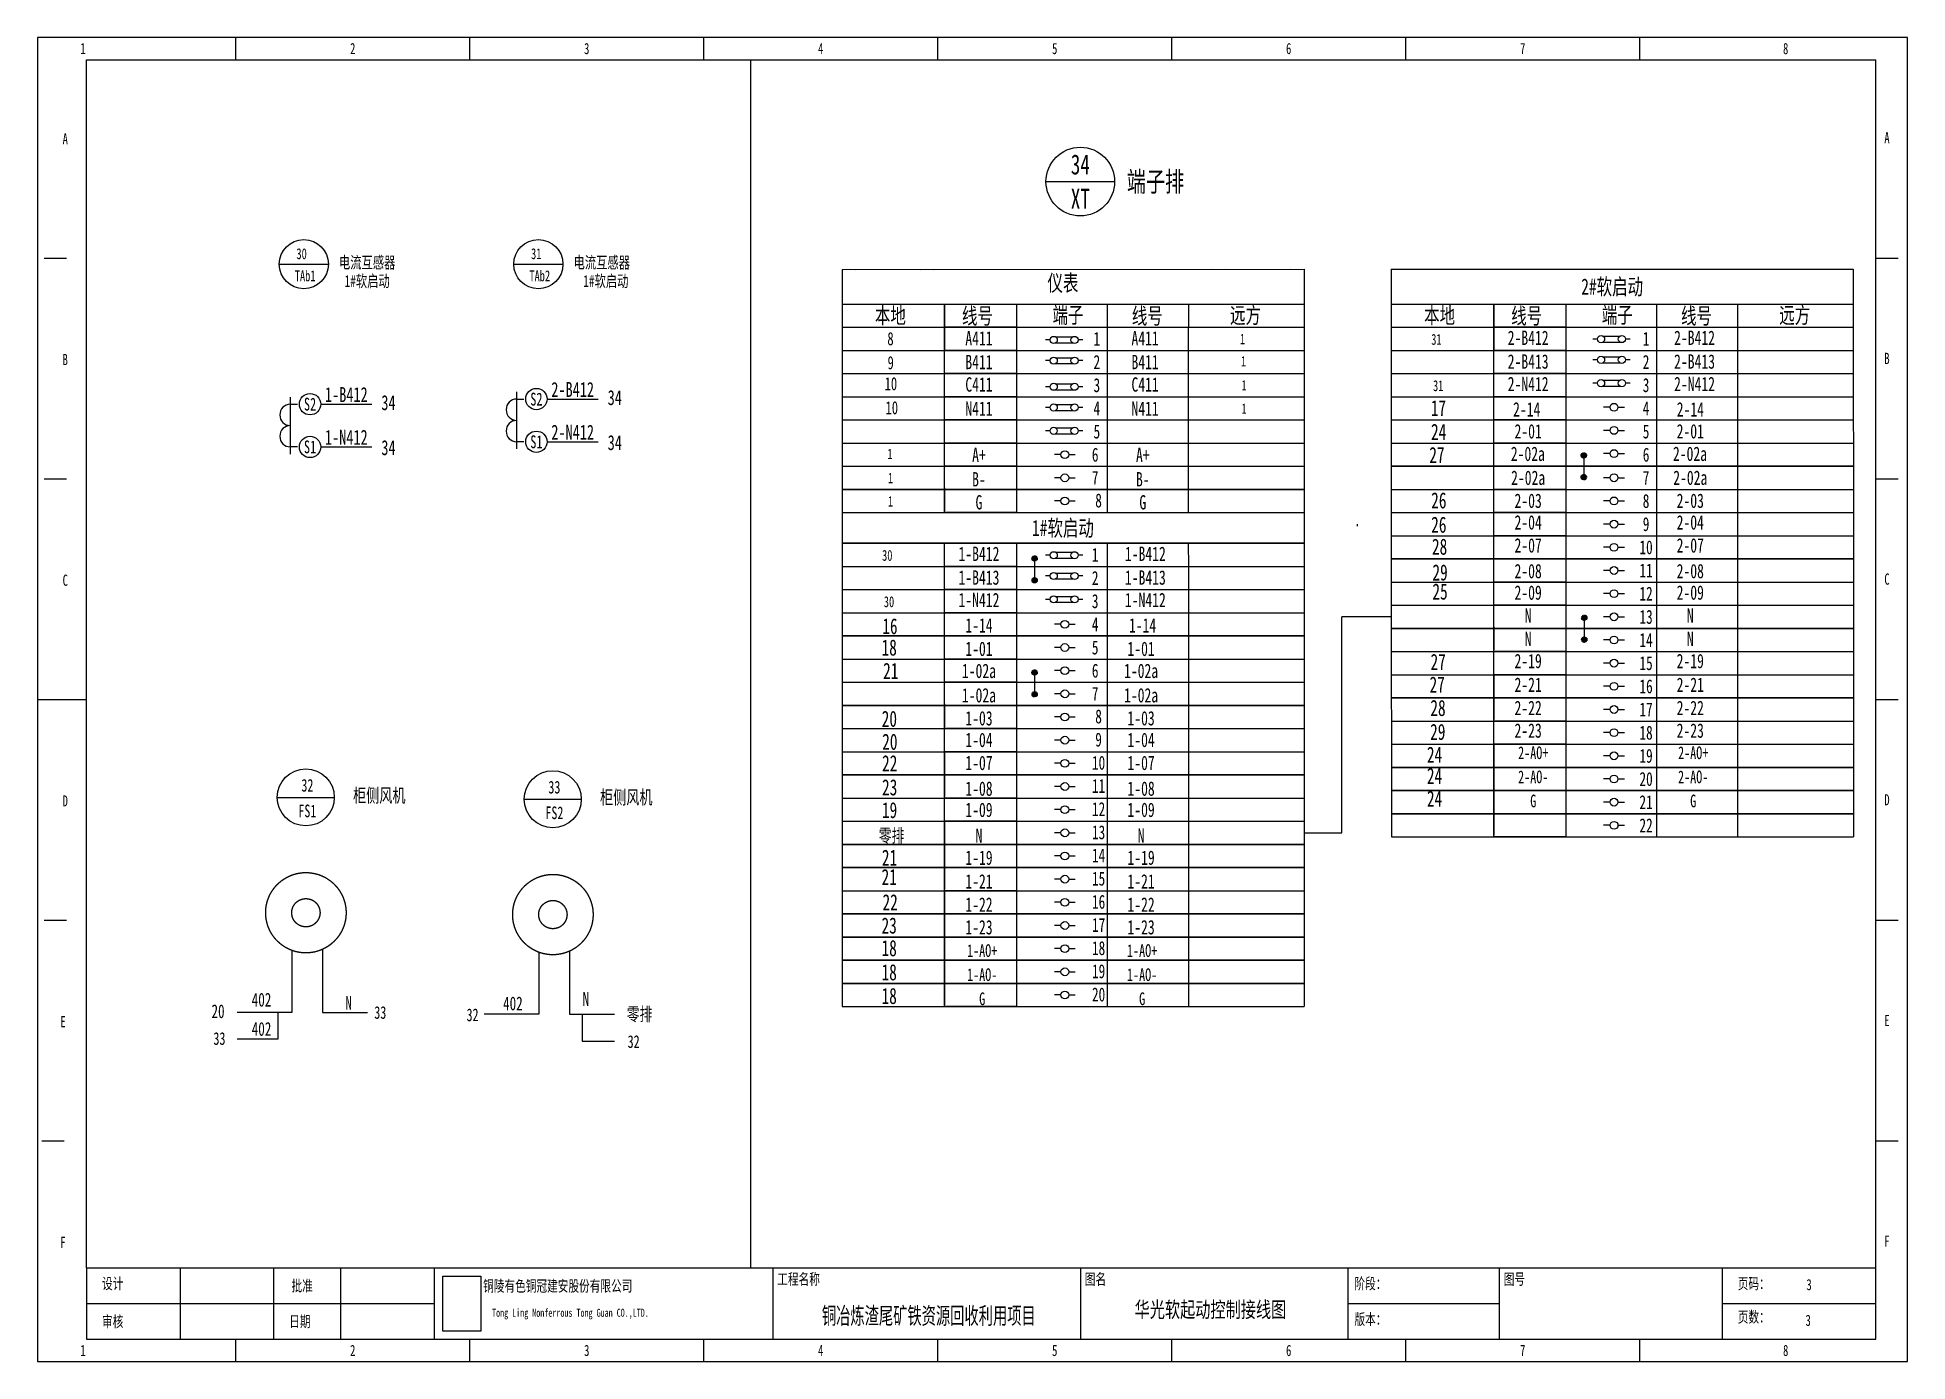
# Model space of a CAD drawing. Header units: millimetres. Extents: x 401220 to 2750366, y -101310 to 943175.
# Drawn here: x 1316565 to 1378689, y 279611 to 323583 of the extents above; entities that cross this region are included whole.
import ezdxf
from ezdxf.enums import TextEntityAlignment as Align

# ---------------------------------------------------------------- set-up
doc = ezdxf.new("R2010")
doc.units = ezdxf.units.MM
doc.linetypes.add('ACAD_ISO03W100', pattern=[30, 12, -18])
doc.linetypes.add('常规', pattern=[20, 10, 0, 10])
doc.layers.add('E-LITE-EQPM', color=1, linetype='Continuous')
doc.layers.add('图框_标题栏属性', color=4, linetype='Continuous')
doc.layers.add('SW', color=8, linetype='Continuous', lineweight=20)
doc.styles.add('IDQSTYLE', font='NSimSun.ttf', dxfattribs={"width": 0.7})
doc.styles.add('工程字', font='gbenor.shx', dxfattribs={"width": 0.8, "bigfont": 'hztxt.shx'})
doc.styles.add('标准', font='NSimSun.ttf', dxfattribs={"width": 0.667})

msp = doc.modelspace()

# ---------------------------------------------------------------- texts
at = {"style": 'IDQSTYLE', "width": 0.7}
for s, p in [('1', (1318082.7, 322917.1)), ('2', (1327039.9, 322917.1)), ('3', (1334812.7, 322917.1)), ('4', (1342585.5, 322917.1)), ('5', (1350358.3, 322917.1)), ('6', (1358131.1, 322917.1)), ('7', (1365904, 322917.1)), ('8', (1374639.1, 322917.1)), ('A', (1317490.4, 319919)), ('A', (1378003.8, 319956)), ('B', (1378003.8, 312627.4)), ('B', (1317490.4, 312590.4)), ('C', (1317490.4, 305261.7)), ('C', (1378003.8, 305298.7)), ('D', (1317490.4, 297933.1)), ('D', (1378003.8, 297970.1)), ('E', (1317416.4, 290604.4)), ('E', (1378003.8, 290641.4)), ('F', (1317416.4, 283275.8)), ('F', (1378003.8, 283312.8)), ('1', (1318082.7, 279685.5)), ('2', (1327039.9, 279685.5)), ('3', (1334812.7, 279685.5)), ('4', (1342585.5, 279685.5)), ('5', (1350358.3, 279685.5)), ('6', (1358131.1, 279685.5)), ('7', (1365904, 279685.5)), ('8', (1374639.1, 279685.5))]:
    msp.add_text(s, height=370.9, dxfattribs=at).set_placement(p, align=Align.BOTTOM_CENTER)
for s, height, p in [('34', 664.91, (1351208.6, 319365.8)), ('XT', 664.91, (1351208.6, 318226)), ('30', 361.72, (1325341.7, 316400.8)), ('31', 361.72, (1333135, 316400.8)), ('TAb1', 361.72, (1325459, 315666.9)), ('TAb2', 361.72, (1333252.4, 315666.9)), ('8', 436.2, (1344904.2, 313579.8)), ('1', 344.8, (1356596.4, 313567)), ('31', 361.72, (1363038.1, 313557.1)), ('9', 436.2, (1344910.2, 312781.4)), ('1', 344.8, (1356630.8, 312829.9)), ('10', 436.15, (1344916.2, 312084.3)), ('1', 344.8, (1356649.9, 312031.7)), ('31', 361.72, (1363096.2, 312018.3)), ('S2', 425.46, (1325621.7, 311404.3)), ('S2', 425.46, (1333140.3, 311572.8)), ('10', 436.15, (1344946, 311285.8)), ('1', 344.8, (1356649.9, 311256.4)), ('17', 525.76, (1363105.3, 311275.3)), ('24', 533.98, (1363112.1, 310484.5)), ('S1', 425.46, (1325621.7, 309986.1)), ('S1', 425.46, (1333140.3, 310154.6)), ('1', 344.8, (1344886.2, 309751.3)), ('27', 533.98, (1363054.5, 309716.1)), ('1', 344.8, (1344905.3, 308953.1)), ('1', 344.8, (1344905.3, 308177.8)), ('26', 533.98, (1363117.5, 308209.1)), ('26', 533.98, (1363117.5, 307402.1)), ('28', 533.98, (1363143.7, 306673.5)), ('30', 361.72, (1344795.3, 306383.6)), ('29', 533.98, (1363158.9, 305815.8)), ('25', 533.98, (1363158.9, 305182)), ('30', 361.72, (1344853.4, 304844.8)), ('16', 525.76, (1344885.9, 304031.3)), ('18', 533.98, (1344859.7, 303322.5)), ('21', 533.98, (1344912.2, 302549.3)), ('27', 533.98, (1363096.5, 302847.6)), ('27', 533.98, (1363063.4, 302092.3)), ('28', 533.98, (1363089.9, 301317.1)), ('20', 533.98, (1344865.8, 300956.1)), ('29', 533.98, (1363083.3, 300522)), ('20', 533.98, (1344881.4, 300194)), ('22', 533.98, (1344877.7, 299480.8)), ('24', 533.98, (1362975.8, 299763.3)), ('32', 419.42, (1325533.5, 298748.1)), ('33', 419.42, (1333738.1, 298686.5)), ('23', 533.98, (1344875.2, 298681)), ('24', 533.98, (1362975.8, 299062)), ('24', 533.98, (1362975.9, 298303.4)), ('FS1', 419.42, (1325533.5, 297897.1)), ('FS2', 419.42, (1333738.1, 297835.5)), ('19', 530.18, (1344873.4, 297922.9)), ('零排', 443.1, (1344937.3, 297079.3)), ('21', 533.98, (1344870.8, 296345)), ('21', 533.98, (1344860.4, 295702.1)), ('22', 533.98, (1344892.4, 294863.2)), ('23', 533.98, (1344859.7, 294091.5)), ('18', 533.98, (1344859.7, 293341.4)), ('18', 533.98, (1344859.7, 292539.9)), ('18', 533.98, (1344859.7, 291752.6)), ('33', 419.42, (1327955.6, 291202.8)), ('零排', 443.1, (1336568.1, 291150.3)), ('32', 419.42, (1331020.1, 291125.5)), ('33', 419.42, (1322611.9, 290339.3)), ('32', 419.42, (1336371.2, 290238))]:
    msp.add_text(s, height=height, dxfattribs=at).set_placement(p, align=Align.MIDDLE_CENTER)
msp.add_text('端子排', height=664.91, dxfattribs=at).set_placement((1352754.8, 318795.9), align=Align.MIDDLE_LEFT)
at = {"ltscale": 0.8, "style": 'IDQSTYLE', "width": 0.7}
for s, height, p in [('电流互感器', 392.98, (1327519.1, 316111.2)), ('电流互感器', 392.98, (1335312.4, 316111.2)), ('1#软启动', 392.98, (1327519.1, 315493.3)), ('1#软启动', 392.98, (1335448.4, 315493.3)), ('柜侧风机', 455.66, (1327922.2, 298412.3)), ('柜侧风机', 455.66, (1336126.8, 298350.7)), ('20', 455.66, (1322565.7, 291244.7)), ('402', 455.66, (1324010.1, 291628.6)), ('N', 455.7, (1326904.2, 291526.2)), ('402', 455.66, (1332360.6, 291505)), ('N', 455.7, (1334785.3, 291651.3)), ('402', 455.66, (1324010.1, 290658.2))]:
    msp.add_text(s, height=height, dxfattribs=at).set_placement(p, align=Align.MIDDLE_CENTER)
at = {"style": 'IDQSTYLE', "width": 0.7}
for s, height, p in [('仪表', 538.58, (1350631.3, 315429.1)), ('2#软启动', 538.58, (1368874.7, 315306.9)), ('1', 461.6, (1351757.8, 313574)), ('1', 461.6, (1370001.2, 313575.8)), ('2', 461.6, (1351757.9, 312804.6)), ('2', 461.6, (1370001.2, 312806.4)), ('3', 461.6, (1351757.9, 312035.2)), ('@N421', 0.154, (1352103.4, 312035.2)), ('3', 461.6, (1370001.3, 312037)), ('@N421', 0.154, (1370346.7, 312037)), ('4', 461.6, (1351758, 311265.8)), ('4', 461.6, (1370001.3, 311267.6)), ('5', 461.6, (1351758.1, 310496.4)), ('5', 461.6, (1370001.4, 310498.2)), ('6', 461.6, (1351701.7, 309727)), ('6', 461.6, (1370001.5, 309728.8)), ('7', 461.6, (1351701.7, 308957.6)), ('@N421', 0.154, (1352103.6, 308957.6)), ('7', 461.6, (1370001.5, 308959.4)), ('@N421', 0.154, (1370347, 308959.4)), ('8', 461.6, (1351814.8, 308207.2)), ('8', 461.6, (1370001.6, 308190)), ('1#软启动', 538.58, (1350631.5, 307292)), ('9', 461.6, (1370001.7, 307420.6)), ('1', 461.6, (1351701.9, 306402.3)), ('@N421', 0.154, (1352103.8, 306402.3)), ('10', 461.64, (1370001.7, 306651.2)), ('2', 461.6, (1351702, 305632.9)), ('11', 461.64, (1370001.8, 305881.8)), ('3', 461.6, (1351702.1, 304863.5)), ('12', 461.64, (1370001.8, 305112.4)), ('13', 461.64, (1370001.9, 304343)), ('4', 461.6, (1351702.1, 304094.1)), ('14', 461.64, (1370002, 303573.6)), ('@N421', 0.154, (1370347.4, 304343)), ('5', 461.6, (1351702.2, 303324.7)), ('6', 461.6, (1351702.2, 302555.3)), ('15', 461.64, (1370002, 302804.2)), ('7', 461.6, (1351702.3, 301785.9)), ('16', 461.64, (1370002.1, 302034.8)), ('@N421', 0.154, (1370347.5, 302034.8)), ('@N421', 0.154, (1352104.2, 301785.9)), ('17', 461.64, (1370002.2, 301265.4)), ('8', 461.6, (1351815.3, 301035.6)), ('18', 461.64, (1370002.2, 300496)), ('9', 461.6, (1351815.4, 300266.2)), ('10', 461.64, (1351815.5, 299496.8)), ('@N421', 0.154, (1352104.4, 299477.7)), ('19', 461.64, (1370002.3, 299726.6)), ('@N421', 0.154, (1370347.7, 299726.6)), ('11', 461.64, (1351815.5, 298727.4)), ('20', 461.64, (1370002.4, 298957.2)), ('21', 461.64, (1370002.4, 298187.8)), ('12', 461.64, (1351815.6, 297958)), ('22', 461.64, (1370002.5, 297418.4)), ('13', 461.64, (1351815.7, 297188.6)), ('@N421', 0.154, (1352104.6, 297169.5)), ('14', 461.64, (1351815.7, 296419.2)), ('15', 461.64, (1351815.8, 295649.8)), ('16', 461.64, (1351815.9, 294880.4)), ('@N421', 0.154, (1352104.8, 294861.3)), ('17', 461.64, (1351815.9, 294111)), ('18', 461.64, (1351816, 293341.6)), ('19', 461.64, (1351816, 292572.2)), ('20', 461.64, (1351816.1, 291802.8))]:
    msp.add_text(s, height=height, rotation=0.004712, dxfattribs=at).set_placement(p, align=Align.MIDDLE_CENTER)
for s, height, rotation, p in [('本地', 538.58, 0.00471, (1344899.8, 314082.2)), ('线号', 538.58, 0.00471, (1347791.3, 314066.9)), ('端子', 538.58, 0.00471, (1350800, 314097.8)), ('线号', 538.58, 0.00471, (1353433.7, 314067.4)), ('远方', 538.58, 0.00471, (1356696.7, 314088.1)), ('本地', 538.58, 0.00471, (1363143.2, 314084)), ('线号', 538.58, 0.00471, (1366034.6, 314068.8)), ('端子', 538.58, 0.00471, (1369043.4, 314099.6)), ('线号', 538.58, 0.00471, (1371677, 314069.2)), ('远方', 538.58, 0.00471, (1374940, 314090)), ('2-AO+', 421.66, 359.999998, (1366253.9, 299617.2)), ('2-AO+', 421.66, 359.999998, (1371567.3, 299617.2)), ('2-AO-', 421.66, 359.999998, (1366253.9, 298816.6)), ('2-AO-', 421.66, 359.999998, (1371567.3, 298816.6)), ('G', 421.7, 359.999998, (1366253.9, 298017.6)), ('G', 421.7, 359.999998, (1371567.3, 298017.6)), ('1-AO+', 421.66, 359.999998, (1347948.8, 293048.6)), ('1-AO+', 421.66, 359.999998, (1353262.2, 293048.6)), ('1-AO-', 421.66, 359.999998, (1347948.8, 292248)), ('1-AO-', 421.66, 359.999998, (1353262.2, 292248)), ('G', 421.7, 359.999998, (1347948.8, 291449)), ('G', 421.7, 359.999998, (1353262.2, 291449))]:
    msp.add_text(s, height=height, rotation=rotation, dxfattribs=at).set_placement(p, align=Align.CENTER)
for s, height, p in [('A411', 475.59, (1347841.8, 313353.9)), ('A411', 475.59, (1353360.3, 313353.9)), ('2-B412', 475.59, (1366084.7, 313370.7)), ('2-B412', 475.59, (1371611.9, 313370.7)), ('B411', 475.59, (1347841.8, 312566.5)), ('B411', 475.59, (1353360.3, 312566.5)), ('2-B413', 475.59, (1366084.7, 312583.3)), ('2-B413', 475.59, (1371611.9, 312583.3)), ('1-B412', 496.37, (1326827.1, 311475.2)), ('2-B412', 496.37, (1334345.7, 311643.7)), ('C411', 475.59, (1347841.8, 311820.7)), ('C411', 475.59, (1353360.3, 311820.7)), ('2-N412', 475.59, (1366084.7, 311837.5)), ('2-N412', 475.59, (1371611.9, 311837.5)), ('N411', 475.59, (1347841.8, 311019.7)), ('N411', 475.59, (1353360.3, 311019.7)), ('2-14', 475.59, (1366037.2, 310994.6)), ('2-14', 475.59, (1371472.4, 310995)), ('2-N412', 496.37, (1334345.7, 310225.5)), ('2-01', 475.59, (1366084.7, 310265.9)), ('2-01', 475.59, (1371470.1, 310266.3)), ('1-N412', 496.37, (1326827.1, 310057)), ('A+', 475.59, (1347841.4, 309482.1)), ('A+', 475.59, (1353283.9, 309482.1)), ('2-02a', 475.59, (1366075.2, 309518.8)), ('2-02a', 475.59, (1371460.6, 309519.2)), ('B-', 475.59, (1347841.4, 308672.2)), ('B-', 475.59, (1353283.9, 308672.2)), ('2-02a', 475.59, (1366084.7, 308723.3)), ('2-02a', 475.59, (1371470.1, 308723.7)), ('G', 475.6, (1347841.4, 307908.4)), ('G', 475.6, (1353283.9, 307908.4)), ('2-03', 475.59, (1366084.7, 307959.4)), ('2-03', 475.59, (1371470.1, 307959.9)), ('2-04', 475.59, (1366084.7, 307240.6)), ('2-04', 475.59, (1371470.1, 307241)), ('2-07', 475.59, (1366084.7, 306476.7)), ('2-07', 475.59, (1371470.1, 306477.2)), ('1-B412', 475.59, (1347842, 306197.1)), ('1-B412', 475.59, (1353369.1, 306197.1)), ('1-B413', 475.59, (1347842, 305409.8)), ('1-B413', 475.59, (1353369.1, 305409.8)), ('2-08', 475.59, (1366084.7, 305623.1)), ('2-08', 475.59, (1371470.1, 305623.5)), ('1-N412', 475.59, (1347842, 304664)), ('1-N412', 475.59, (1353369.1, 304664)), ('2-09', 475.59, (1366084.7, 304909.4)), ('2-09', 475.59, (1371470.1, 304909.9)), ('N', 475.6, (1366084.8, 304144.1)), ('N', 475.6, (1371470.2, 304144.5)), ('1-14', 475.59, (1347842, 303821.1)), ('1-14', 475.59, (1353277.2, 303821.5)), ('N', 475.6, (1366084.8, 303372.2)), ('N', 475.6, (1371470.2, 303372.6)), ('1-01', 475.59, (1347842, 303043.1)), ('1-01', 475.59, (1353227.4, 303043.6)), ('1-02a', 475.59, (1347842, 302310.4)), ('1-02a', 475.59, (1353227.4, 302310.8)), ('2-19', 475.59, (1366084.8, 302637.8)), ('2-19', 475.59, (1371470.2, 302637.1)), ('1-02a', 475.59, (1347842, 301500.5)), ('1-02a', 475.59, (1353227.4, 301501)), ('2-21', 475.59, (1366084.8, 301850)), ('2-21', 475.59, (1371470.2, 301849.3)), ('2-22', 475.59, (1366084.8, 301080.5)), ('2-22', 475.59, (1371470.2, 301079.8)), ('1-03', 475.59, (1347842, 300736.7)), ('1-03', 475.59, (1353227.4, 300737.2)), ('2-23', 475.59, (1366084.8, 300328.4)), ('2-23', 475.59, (1371470.2, 300327.7)), ('1-04', 475.59, (1347842, 300017.8)), ('1-04', 475.59, (1353227.4, 300018.3)), ('1-07', 475.59, (1347842, 299254)), ('1-07', 475.59, (1353227.4, 299254.5)), ('1-08', 475.59, (1347842, 298400.3)), ('1-08', 475.59, (1353227.4, 298400.8)), ('1-09', 475.59, (1347842, 297696.1)), ('1-09', 475.59, (1353227.4, 297696.5)), ('N', 475.6, (1347842, 296838)), ('N', 475.6, (1353227.4, 296838.4)), ('1-19', 475.59, (1347842, 296106.7)), ('1-19', 475.59, (1353227.4, 296107.1)), ('1-21', 475.59, (1347842, 295318.9)), ('1-21', 475.59, (1353227.4, 295319.3)), ('1-22', 475.59, (1347842, 294549.3)), ('1-22', 475.59, (1353227.4, 294549.8)), ('1-23', 475.59, (1347842, 293797.2)), ('1-23', 475.59, (1353227.4, 293797.7)), ('3', 370.9, (1375416.4, 281980.3)), ('3', 370.9, (1375386.8, 280795.9))]:
    msp.add_text(s, height=height, dxfattribs=at).set_placement(p, align=Align.CENTER)
for p in [(1335508.5, 311374.7), (1327989.9, 311206.2), (1327989.9, 309711.7), (1335508.5, 309880.2)]:
    msp.add_text('34', height=496.37, rotation=359.999998, dxfattribs=at).set_placement(p)
for s, p in [('设计', (1318711.9, 281906.3)), ('批准', (1325004.2, 281832.2)), ('工程名称', (1341142, 282054.3)), ('图名', (1351357.7, 282054.3)), ('阶段：', (1360314.9, 281906.3)), ('图号', (1365274.7, 282054.3)), ('页码：', (1373047.5, 281906.3)), ('审核', (1318711.9, 280647.8)), ('日期', (1324930.1, 280647.8)), ('版本：', (1360314.9, 280721.8)), ('页数：', (1373047.5, 280795.9))]:
    msp.add_text(s, height=370.87, dxfattribs=at).set_placement(p, align=Align.BOTTOM_LEFT)
for s, height, p in [('铜陵有色铜冠建安股份有限公司', 370.874, (1331372.1, 282308.2)), ('Tong Ling Nonferrous Tong Guan CO.,LTD.', 267.029, (1331668.2, 281366.6))]:
    msp.add_text(s, height=height, dxfattribs=at).set_placement(p, align=Align.TOP_LEFT)
at = {"layer": 'SW', "color": 4, "linetype": 'Continuous', "lineweight": 25, "style": '标准', "width": 0.62}
msp.add_text('铜冶炼渣尾矿铁资源回收利用项目', height=560, dxfattribs=at).set_placement((1346175.9, 280857.2), align=Align.CENTER)
at = {"layer": '图框_标题栏属性', "color": 0, "style": '工程字', "width": 0.85}
msp.add_text('华光软起动控制接线图', height=592.8, dxfattribs=at).set_placement((1353011.5, 281020.6))

# ---------------------------------------------------------------- hatches: boundary and pattern name
at = {"linetype": 'ACAD_ISO03W100'}
h = msp.add_hatch(color=256, dxfattribs=at)
h.dxf.hatch_style = 1
h.paths.add_polyline_path([(1367932.8, 309793.9, 0.4142136), (1367843.6, 309704.8, 0.4142136), (1367932.8, 309615.6)])
h.paths.add_polyline_path([(1367932.8, 309793.9), (1367932.8, 309615.6, 0.4142136), (1368022, 309704.8, 0.4142136)])
h = msp.add_hatch(color=256, dxfattribs=at)
h.dxf.hatch_style = 1
h.paths.add_polyline_path([(1367932.8, 309789.9, 0.4142136), (1367843.6, 309700.7, 0.4142136), (1367932.8, 309611.5)])
h.paths.add_polyline_path([(1367932.8, 309789.9), (1367932.8, 309611.5, 0.4142136), (1368022, 309700.7, 0.4142136)])
h = msp.add_hatch(color=256, dxfattribs=at)
h.dxf.hatch_style = 1
h.paths.add_polyline_path([(1367932.8, 309069.8, 0.4142136), (1367843.6, 308980.6, 0.4142136), (1367932.8, 308891.5)])
h.paths.add_polyline_path([(1367932.8, 309069.8), (1367932.8, 308891.5, 0.4142136), (1368022, 308980.6, 0.4142136)])
h = msp.add_hatch(color=256, dxfattribs=at)
h.dxf.hatch_style = 1
h.paths.add_polyline_path([(1367932.8, 309065.7, 0.4142136), (1367843.6, 308976.5, 0.4142136), (1367932.8, 308887.4)])
h.paths.add_polyline_path([(1367932.8, 309065.7), (1367932.8, 308887.4, 0.4142136), (1368022, 308976.5, 0.4142136)])
h = msp.add_hatch(color=256, dxfattribs=at)
h.dxf.hatch_style = 1
h.paths.add_polyline_path([(1349690.2, 306371.8, 0.4142136), (1349601.1, 306282.6, 0.4142136), (1349690.2, 306193.5)])
h.paths.add_polyline_path([(1349690.2, 306371.8), (1349690.2, 306193.5, 0.4142136), (1349779.4, 306282.6, 0.4142136)])
h = msp.add_hatch(color=256, dxfattribs=at)
h.dxf.hatch_style = 1
h.paths.add_polyline_path([(1349690.2, 306367.7, 0.4142136), (1349601.1, 306278.6, 0.4142136), (1349690.2, 306189.4)])
h.paths.add_polyline_path([(1349690.2, 306367.7), (1349690.2, 306189.4, 0.4142136), (1349779.4, 306278.6, 0.4142136)])
h = msp.add_hatch(color=256, dxfattribs=at)
h.dxf.hatch_style = 1
h.paths.add_polyline_path([(1349690.2, 305647.6, 0.4142136), (1349601.1, 305558.5, 0.4142136), (1349690.2, 305469.3)])
h.paths.add_polyline_path([(1349690.2, 305647.6), (1349690.2, 305469.3, 0.4142136), (1349779.4, 305558.5, 0.4142136)])
h = msp.add_hatch(color=256, dxfattribs=at)
h.dxf.hatch_style = 1
h.paths.add_polyline_path([(1349690.2, 305643.6, 0.4142136), (1349601.1, 305554.4, 0.4142136), (1349690.2, 305465.2)])
h.paths.add_polyline_path([(1349690.2, 305643.6), (1349690.2, 305465.2, 0.4142136), (1349779.4, 305554.4, 0.4142136)])
h = msp.add_hatch(color=256, dxfattribs=at)
h.dxf.hatch_style = 1
h.paths.add_polyline_path([(1367950, 304401.6, 0.4142136), (1367860.8, 304312.5, 0.4142136), (1367950, 304223.3)])
h.paths.add_polyline_path([(1367950, 304401.6), (1367950, 304223.3, 0.4142136), (1368039.1, 304312.5, 0.4142136)])
h = msp.add_hatch(color=256, dxfattribs=at)
h.dxf.hatch_style = 1
h.paths.add_polyline_path([(1367950, 304397.6, 0.4142136), (1367860.8, 304308.4, 0.4142136), (1367950, 304219.2)])
h.paths.add_polyline_path([(1367950, 304397.6), (1367950, 304219.2, 0.4142136), (1368039.1, 304308.4, 0.4142136)])
h = msp.add_hatch(color=256, dxfattribs=at)
h.dxf.hatch_style = 1
h.paths.add_polyline_path([(1367950, 303677.5, 0.4142136), (1367860.8, 303588.3, 0.4142136), (1367950, 303499.2)])
h.paths.add_polyline_path([(1367950, 303677.5), (1367950, 303499.2, 0.4142136), (1368039.1, 303588.3, 0.4142136)])
h = msp.add_hatch(color=256, dxfattribs=at)
h.dxf.hatch_style = 1
h.paths.add_polyline_path([(1367950, 303673.4, 0.4142136), (1367860.8, 303584.2, 0.4142136), (1367950, 303495.1)])
h.paths.add_polyline_path([(1367950, 303673.4), (1367950, 303495.1, 0.4142136), (1368039.1, 303584.2, 0.4142136)])
h = msp.add_hatch(color=256, dxfattribs=at)
h.dxf.hatch_style = 1
h.paths.add_polyline_path([(1349690.2, 302587.1, 0.4142136), (1349601.1, 302498, 0.4142136), (1349690.2, 302408.8)])
h.paths.add_polyline_path([(1349690.2, 302587.1), (1349690.2, 302408.8, 0.4142136), (1349779.4, 302498, 0.4142136)])
h = msp.add_hatch(color=256, dxfattribs=at)
h.dxf.hatch_style = 1
h.paths.add_polyline_path([(1349690.2, 302583.1, 0.4142136), (1349601.1, 302493.9, 0.4142136), (1349690.2, 302404.8)])
h.paths.add_polyline_path([(1349690.2, 302583.1), (1349690.2, 302404.8, 0.4142136), (1349779.4, 302493.9, 0.4142136)])
h = msp.add_hatch(color=256, dxfattribs=at)
h.dxf.hatch_style = 1
h.paths.add_polyline_path([(1349690.2, 301863, 0.4142136), (1349601.1, 301773.8, 0.4142136), (1349690.2, 301684.7)])
h.paths.add_polyline_path([(1349690.2, 301863), (1349690.2, 301684.7, 0.4142136), (1349779.4, 301773.8, 0.4142136)])
h = msp.add_hatch(color=256, dxfattribs=at)
h.dxf.hatch_style = 1
h.paths.add_polyline_path([(1349690.2, 301858.9, 0.4142136), (1349601.1, 301769.7, 0.4142136), (1349690.2, 301680.6)])
h.paths.add_polyline_path([(1349690.2, 301858.9), (1349690.2, 301680.6, 0.4142136), (1349779.4, 301769.7, 0.4142136)])

# ---------------------------------------------------------------- linework, layer by layer
at = {"ltscale": 4}
for p, q in [((1323153.5, 322843.1), (1323153.5, 323583.3)), ((1330926.3, 322843.1), (1330926.3, 323583.3)), ((1338699.1, 322843.1), (1338699.1, 323583.3)), ((1346471.9, 322843.1), (1346471.9, 323583.3)), ((1354244.7, 322843.1), (1354244.7, 323583.3)), ((1362017.6, 322843.1), (1362017.6, 323583.3)), ((1369790.4, 322843.1), (1369790.4, 323583.3)), ((1316787.2, 316254.7), (1317527.5, 316254.7)), ((1377633.7, 316254.7), (1378373.9, 316254.7)), ((1350206.4, 313537.2), (1350048.7, 313537.2)), ((1351294, 313537.3), (1351136.4, 313537.3)), ((1368387.9, 313565.6), (1368230.3, 313565.6)), ((1369475.5, 313565.7), (1369317.9, 313565.7)), ((1350206, 312849.5), (1350048.4, 312849.5)), ((1351293.7, 312849.6), (1351136.1, 312849.6)), ((1368387.6, 312877.9), (1368230, 312877.9)), ((1368387.6, 312877.9), (1368230, 312877.9)), ((1369475.2, 312878), (1369317.6, 312878)), ((1369475.2, 312878), (1369317.6, 312878)), ((1350206.4, 311983.2), (1350048.7, 311983.2)), ((1351294, 311983.3), (1351136.4, 311983.3)), ((1368387.3, 312101.4), (1368229.6, 312101.4)), ((1369474.9, 312101.5), (1369317.3, 312101.5)), ((1350206, 311295.5), (1350048.4, 311295.5)), ((1350206, 311295.5), (1350048.4, 311295.5)), ((1351293.7, 311295.6), (1351136.1, 311295.6)), ((1351293.7, 311295.6), (1351136.1, 311295.6)), ((1368807.9, 311302.2), (1368591.6, 311302.2)), ((1369067.5, 311302.2), (1369283.8, 311302.2)), ((1350205.7, 310519), (1350048.1, 310519)), ((1351293.4, 310519.1), (1351135.8, 310519.1)), ((1368808, 310532.8), (1368591.6, 310532.8)), ((1369067.5, 310532.8), (1369283.8, 310532.8)), ((1350564.7, 309728.2), (1350348.4, 309728.2)), ((1350824.2, 309728.3), (1351040.5, 309728.3)), ((1368808, 309763.4), (1368591.7, 309763.4)), ((1369067.6, 309763.4), (1369283.9, 309763.4)), ((1316787.2, 308926), (1317527.5, 308926)), ((1350564.7, 308958.8), (1350348.4, 308958.8)), ((1350824.3, 308958.9), (1351040.6, 308958.9)), ((1368808.1, 308960.7), (1368591.8, 308960.7)), ((1369067.6, 308960.7), (1369283.9, 308960.7)), ((1377633.7, 308926), (1378373.9, 308926)), ((1350564.8, 308189.4), (1350348.5, 308189.4)), ((1350824.4, 308189.5), (1351040.7, 308189.5)), ((1368808.1, 308191.3), (1368591.8, 308191.3)), ((1368808.1, 308191.3), (1368591.8, 308191.3)), ((1369067.7, 308191.3), (1369284, 308191.3)), ((1369067.7, 308191.3), (1369284, 308191.3)), ((1368808.2, 307421.9), (1368591.9, 307421.9)), ((1369067.8, 307421.9), (1369284.1, 307421.9)), ((1350206.5, 306386.7), (1350048.9, 306386.7)), ((1351294.2, 306386.8), (1351136.6, 306386.8)), ((1368808.3, 306652.5), (1368592, 306652.5)), ((1369067.8, 306652.5), (1369284.1, 306652.5)), ((1350206.2, 305699), (1350048.6, 305699)), ((1350206.2, 305699), (1350048.6, 305699)), ((1351293.9, 305699.1), (1351136.3, 305699.1)), ((1351293.9, 305699.1), (1351136.3, 305699.1)), ((1368808.3, 305883.1), (1368592, 305883.1)), ((1369067.9, 305883.1), (1369284.2, 305883.1)), ((1368808.4, 305113.7), (1368592.1, 305113.7)), ((1369068, 305113.7), (1369284.3, 305113.7)), ((1350205.9, 304922.5), (1350048.3, 304922.5)), ((1351293.6, 304922.6), (1351136, 304922.6)), ((1350565.1, 304095.4), (1350348.8, 304095.3)), ((1350824.7, 304095.4), (1351041, 304095.4)), ((1368808.5, 304344.3), (1368592.2, 304344.3)), ((1369068, 304344.3), (1369284.3, 304344.3)), ((1350565.2, 303326), (1350348.9, 303325.9)), ((1350824.7, 303326), (1351041, 303326)), ((1368808.5, 303574.9), (1368592.2, 303574.9)), ((1369068.1, 303574.9), (1369284.4, 303574.9)), ((1350565.2, 302556.6), (1350348.9, 302556.5)), ((1350824.8, 302556.6), (1351041.1, 302556.6)), ((1368808.6, 302805.5), (1368592.3, 302805.5)), ((1369068.1, 302805.5), (1369284.5, 302805.5)), ((1368808.6, 302036.1), (1368592.3, 302036.1)), ((1369068.2, 302036.1), (1369284.5, 302036.1)), ((1316565.1, 301597.4), (1318193.7, 301597.4)), ((1350565.3, 301787.2), (1350349, 301787.2)), ((1350824.9, 301787.2), (1351041.2, 301787.2)), ((1377633.7, 301597.4), (1378373.9, 301597.4)), ((1350565.4, 301017.8), (1350349.1, 301017.8)), ((1350824.9, 301017.8), (1351041.2, 301017.8)), ((1368808.7, 301266.7), (1368592.4, 301266.7)), ((1369068.3, 301266.7), (1369284.6, 301266.7)), ((1350565.4, 300248.4), (1350349.1, 300248.4)), ((1350825, 300248.4), (1351041.3, 300248.4)), ((1368808.8, 300497.3), (1368592.5, 300497.3)), ((1369068.3, 300497.3), (1369284.6, 300497.3)), ((1350565.5, 299479), (1350349.2, 299479)), ((1350825.1, 299479), (1351041.4, 299479)), ((1368808.8, 299727.9), (1368592.5, 299727.9)), ((1369068.4, 299727.9), (1369284.7, 299727.9)), ((1368808.9, 298958.5), (1368592.6, 298958.5)), ((1369068.5, 298958.5), (1369284.8, 298958.5)), ((1350565.6, 298709.6), (1350349.3, 298709.6)), ((1350825.1, 298709.6), (1351041.4, 298709.6)), ((1350565.6, 297940.2), (1350349.3, 297940.2)), ((1350825.2, 297940.2), (1351041.5, 297940.2)), ((1368809, 298189.1), (1368592.7, 298189.1)), ((1369068.5, 298189.1), (1369284.8, 298189.1)), ((1350565.7, 297170.8), (1350349.4, 297170.8)), ((1350825.3, 297170.8), (1351041.6, 297170.8)), ((1368809, 297419.7), (1368592.7, 297419.7)), ((1369068.6, 297419.7), (1369284.9, 297419.7)), ((1350565.8, 296401.4), (1350349.4, 296401.4)), ((1350825.3, 296401.4), (1351041.6, 296401.4)), ((1350565.8, 295632), (1350349.5, 295632)), ((1350825.4, 295632), (1351041.7, 295632)), ((1350565.9, 294862.6), (1350349.6, 294862.6)), ((1350825.4, 294862.6), (1351041.7, 294862.6)), ((1316787.2, 294268.7), (1317527.5, 294268.7)), ((1350565.9, 294093.2), (1350349.6, 294093.2)), ((1350825.5, 294093.2), (1351041.8, 294093.2)), ((1377633.7, 294268.7), (1378373.9, 294268.7)), ((1350566, 293323.8), (1350349.7, 293323.8)), ((1350825.6, 293323.8), (1351041.9, 293323.8)), ((1350566.1, 292554.4), (1350349.8, 292554.4)), ((1350825.6, 292554.4), (1351041.9, 292554.4)), ((1350566.1, 291785), (1350349.8, 291785)), ((1350825.7, 291785), (1351042, 291785)), ((1316713.2, 286940.1), (1317453.4, 286940.1)), ((1377633.7, 286940.1), (1378373.9, 286940.1)), ((1318193.7, 282720.6), (1376822.9, 282720.6)), ((1318558.2, 282720.6), (1377187.5, 282720.6)), ((1318639.9, 282720.6), (1377269.1, 282720.6)), ((1319004.4, 282720.6), (1377633.7, 282720.6)), ((1321302.8, 282720.6), (1321302.8, 280351.7)), ((1324411.9, 282720.6), (1324411.9, 280351.7)), ((1326632.7, 282720.6), (1326632.7, 280351.7)), ((1329741.9, 282720.6), (1329741.9, 280351.7)), ((1340993.9, 282720.6), (1340993.9, 280351.7)), ((1351209.6, 282720.6), (1351209.6, 280351.7)), ((1360092.9, 282720.6), (1360092.9, 280351.7)), ((1365126.7, 282720.6), (1365126.7, 280351.7)), ((1372529.4, 282720.6), (1372529.4, 280351.7)), ((1318193.7, 281536.1), (1329741.9, 281536.1)), ((1360092.9, 281536.1), (1365126.7, 281536.1)), ((1372529.4, 281536.1), (1376822.9, 281536.1)), ((1372893.9, 281536.1), (1377187.5, 281536.1)), ((1372975.6, 281536.1), (1377269.1, 281536.1)), ((1373340.1, 281536.1), (1377633.7, 281536.1)), ((1323153.5, 279611.4), (1323153.5, 280351.7)), ((1330926.3, 279611.4), (1330926.3, 280351.7)), ((1338699.1, 279611.4), (1338699.1, 280351.7)), ((1346471.9, 279611.4), (1346471.9, 280351.7)), ((1354244.7, 279611.4), (1354244.7, 280351.7)), ((1362017.6, 279611.4), (1362017.6, 280351.7)), ((1369790.4, 279611.4), (1369790.4, 280351.7))]:
    msp.add_line(p, q, dxfattribs=at)
for p, q in [((1318193.7, 282720.6), (1318193.7, 322843.1)), ((1318193.7, 322843.1), (1377633.7, 322843.1)), ((1340249.1, 322843.1), (1340249.1, 282720.6)), ((1377633.7, 280351.7), (1377633.7, 322843.1)), ((1350068.7, 318795.9), (1352348.4, 318795.9)), ((1324596.1, 316055), (1326230.2, 316055)), ((1332389.4, 316055), (1334023.5, 316055)), ((1343295.5, 315881.5), (1355605.9, 315882.5)), ((1343295.5, 315881.5), (1343295.6, 314727.4)), ((1343736.7, 315881.5), (1356047.1, 315882.5)), ((1345891.4, 315881.7), (1358201.8, 315882.7)), ((1346332.6, 315881.7), (1358643, 315882.7)), ((1358643, 315882.7), (1358643.1, 314728.6)), ((1361538.9, 315883.3), (1376886.3, 315884.6)), ((1361538.9, 315883.3), (1361539, 314729.2)), ((1376886.3, 315884.6), (1376886.4, 314730.5)), ((1343295.6, 314727.4), (1356047.2, 314728.4)), ((1343295.6, 314727.4), (1343295.7, 313958)), ((1345891.5, 314727.6), (1358643.1, 314728.6)), ((1346699.3, 314727.7), (1349088.2, 314727.9)), ((1346699.3, 314727.7), (1346699.4, 313958.3)), ((1346699.4, 313958.3), (1346699.3, 314727.7)), ((1349088.2, 314727.9), (1349088.3, 313958.5)), ((1352103.2, 314728.1), (1352103.2, 313958.7)), ((1354797.3, 314728.3), (1354797.4, 313958.9)), ((1358643.1, 314728.6), (1358643.1, 313959.2)), ((1361539, 314729.2), (1374290.5, 314730.3)), ((1361539, 314729.2), (1361539, 313959.8)), ((1364134.8, 314729.4), (1376886.4, 314730.5)), ((1364942.7, 314729.5), (1367331.5, 314729.7)), ((1364942.7, 314729.5), (1364942.7, 313960.1)), ((1364942.7, 313960.1), (1364942.7, 314729.5)), ((1367331.5, 314729.7), (1367331.6, 313960.3)), ((1370346.5, 314729.9), (1370346.6, 313960.5)), ((1373040.7, 314730.2), (1373040.7, 313960.8)), ((1376886.4, 314730.5), (1376886.5, 313961.1)), ((1343295.7, 313958), (1355606.1, 313959)), ((1343295.7, 313958), (1343295.7, 313188.6)), ((1343295.7, 313958), (1343295.7, 313188.6)), ((1343736.8, 313958), (1356047.2, 313959)), ((1345891.6, 313958.2), (1358202, 313959.2)), ((1346332.7, 313958.2), (1358643.1, 313959.2)), ((1349088.3, 313958.5), (1346699.4, 313958.3)), ((1346699.4, 313958.3), (1349088.3, 313958.5)), ((1346699.4, 313958.3), (1346699.4, 313188.9)), ((1346699.4, 313188.9), (1346699.4, 313958.3)), ((1349088.3, 313958.5), (1349088.3, 313189.1)), ((1352103.2, 313958.7), (1352103.3, 313189.3)), ((1354796.1, 313958.9), (1354796.2, 313189.5)), ((1358643.1, 313959.2), (1358643.2, 313189.8)), ((1358643.1, 313959.2), (1358643.2, 313189.8)), ((1361539, 313959.8), (1373849.4, 313960.8)), ((1361539, 313959.8), (1361539.1, 313190.4)), ((1361539, 313959.8), (1361539.1, 313190.4)), ((1361980.2, 313959.9), (1374290.6, 313960.9)), ((1364134.9, 313960), (1376445.3, 313961)), ((1364576.1, 313960.1), (1376886.5, 313961.1)), ((1367331.6, 313960.3), (1364942.7, 313960.1)), ((1364942.7, 313960.1), (1367331.6, 313960.3)), ((1364942.7, 313960.1), (1364942.8, 313190.7)), ((1364942.8, 313190.7), (1364942.7, 313960.1)), ((1367331.6, 313960.3), (1367331.7, 313190.9)), ((1370346.6, 313960.5), (1370346.6, 313191.1)), ((1373039.5, 313960.8), (1373039.5, 313191.4)), ((1376886.5, 313961.1), (1376886.5, 313191.7)), ((1376886.5, 313961.1), (1376886.5, 313191.7)), ((1343295.7, 313188.6), (1355606.1, 313189.6)), ((1343295.7, 313188.6), (1343295.8, 312419.2)), ((1343295.7, 313188.6), (1343295.8, 312419.2)), ((1343736.9, 313188.6), (1356047.3, 313189.6)), ((1345891.6, 313188.8), (1358202, 313189.8)), ((1346332.8, 313188.8), (1358643.2, 313189.8)), ((1349088.3, 313189.1), (1346699.4, 313188.9)), ((1346699.4, 313188.9), (1349088.3, 313189.1)), ((1346699.5, 312419.5), (1346699.4, 313188.9)), ((1349088.3, 313189.1), (1349088.4, 312419.7)), ((1350391.5, 313635.7), (1350950.9, 313635.5)), ((1350392.7, 313439.5), (1350950.8, 313439.3)), ((1352103.3, 313189.3), (1352103.4, 312419.9)), ((1354796.2, 313189.5), (1354796.3, 312420.1)), ((1358643.2, 313189.8), (1358643.3, 312420.4)), ((1358643.2, 313189.8), (1358643.3, 312420.4)), ((1361539.1, 313190.4), (1373849.5, 313191.4)), ((1361539.1, 313190.4), (1361539.1, 312421)), ((1361539.1, 313190.4), (1361539.1, 312421)), ((1361980.2, 313190.5), (1374290.6, 313191.5)), ((1364135, 313190.6), (1376445.4, 313191.6)), ((1364576.1, 313190.7), (1376886.5, 313191.7)), ((1367331.7, 313190.9), (1364942.8, 313190.7)), ((1364942.8, 313190.7), (1367331.7, 313190.9)), ((1364942.8, 312421.3), (1364942.8, 313190.7)), ((1367331.7, 313190.9), (1367331.7, 312421.5)), ((1368573, 313664.1), (1369132.4, 313663.9)), ((1368574.2, 313467.9), (1369132.3, 313467.7)), ((1370346.6, 313191.1), (1370346.7, 312421.7)), ((1373039.5, 313191.4), (1373039.6, 312422)), ((1376886.5, 313191.7), (1376886.6, 312422.3)), ((1376886.5, 313191.7), (1376886.6, 312422.3)), ((1350391.2, 312948), (1350950.5, 312947.8)), ((1350392.4, 312751.8), (1350950.5, 312751.5)), ((1368572.7, 312976.4), (1369132.1, 312976.2)), ((1368572.7, 312976.4), (1369132.1, 312976.2)), ((1368573.9, 312780.2), (1369132, 312779.9)), ((1368573.9, 312780.2), (1369132, 312779.9)), ((1343295.8, 312419.2), (1355606.2, 312420.2)), ((1343295.8, 312419.2), (1343295.9, 311649.8)), ((1343295.8, 312419.2), (1343295.9, 311649.8)), ((1343737, 312419.2), (1356047.4, 312420.2)), ((1345891.7, 312419.4), (1358202.1, 312420.4)), ((1346332.9, 312419.4), (1358643.3, 312420.4)), ((1349088.4, 312419.7), (1346699.5, 312419.5)), ((1346699.5, 312419.5), (1349088.4, 312419.7)), ((1346699.6, 311650.1), (1346699.5, 312419.5)), ((1349088.4, 312419.7), (1349088.5, 311650.3)), ((1350391.5, 312081.7), (1350950.9, 312081.6)), ((1350392.7, 311885.6), (1350950.8, 311885.3)), ((1352103.4, 312419.9), (1352103.4, 311650.5)), ((1354796.3, 312420.1), (1354796.3, 311650.7)), ((1358643.3, 312420.4), (1358643.3, 311651)), ((1358643.3, 312420.4), (1358643.3, 311651)), ((1361539.1, 312421), (1373849.5, 312422)), ((1361539.1, 312421), (1361539.2, 311651.6)), ((1361539.1, 312421), (1361539.2, 311651.6)), ((1361980.3, 312421.1), (1374290.7, 312422.1)), ((1364135, 312421.2), (1376445.4, 312422.2)), ((1364576.2, 312421.3), (1376886.6, 312422.3)), ((1367331.7, 312421.5), (1364942.8, 312421.3)), ((1364942.8, 312421.3), (1367331.7, 312421.5)), ((1364942.9, 311651.9), (1364942.8, 312421.3)), ((1367331.7, 312421.5), (1367331.8, 311652.1)), ((1368572.4, 312199.9), (1369131.8, 312199.7)), ((1368573.6, 312003.7), (1369131.7, 312003.5)), ((1370346.7, 312421.7), (1370346.8, 311652.3)), ((1373039.6, 312422), (1373039.7, 311652.6)), ((1376886.6, 312422.3), (1376886.7, 311652.9)), ((1376886.6, 312422.3), (1376886.7, 311652.9)), ((1324971.2, 309749.7), (1324971.2, 311640.7)), ((1324971.2, 311404.3), (1325207.6, 311404.3)), ((1325976.2, 311404.3), (1327678.1, 311404.3)), ((1332489.8, 309918.2), (1332489.8, 311809.1)), ((1332489.8, 311572.8), (1332726.2, 311572.8)), ((1333494.8, 311572.8), (1335196.7, 311572.8)), ((1343295.9, 311649.8), (1355606.3, 311650.8)), ((1343295.9, 311649.8), (1343295.9, 310880.4)), ((1343295.9, 311649.8), (1343295.9, 310880.4)), ((1343737, 311649.8), (1356047.4, 311650.8)), ((1345891.8, 311650), (1358202.2, 311651)), ((1346332.9, 311650), (1358643.3, 311651)), ((1349088.5, 311650.3), (1346699.6, 311650.1)), ((1346699.6, 311650.1), (1349088.5, 311650.3)), ((1346699.6, 310880.7), (1346699.6, 311650.1)), ((1349088.5, 311650.3), (1349088.5, 310880.9)), ((1350391.2, 311394), (1350950.5, 311393.8)), ((1350391.2, 311394), (1350950.5, 311393.8)), ((1352103.4, 311650.5), (1352103.5, 310881.1)), ((1354796.3, 311650.7), (1354796.4, 310881.3)), ((1358643.3, 311651), (1358643.4, 310881.6)), ((1358643.3, 311651), (1358643.4, 310881.6)), ((1361539.2, 311651.6), (1373849.6, 311652.6)), ((1361539.2, 311651.6), (1361539.3, 310882.2)), ((1361539.2, 311651.6), (1361539.3, 310882.2)), ((1361980.4, 311651.7), (1374290.8, 311652.7)), ((1364135.1, 311651.8), (1376445.5, 311652.8)), ((1364576.3, 311651.9), (1376886.7, 311652.9)), ((1367331.8, 311652.1), (1364942.9, 311651.9)), ((1364942.9, 311651.9), (1367331.8, 311652.1)), ((1364943, 310882.5), (1364942.9, 311651.9)), ((1367331.8, 311652.1), (1367331.9, 310882.7)), ((1370346.8, 311652.3), (1370346.8, 310882.9)), ((1373039.7, 311652.6), (1373039.7, 310883.2)), ((1376886.7, 311652.9), (1376886.7, 310883.5)), ((1376886.7, 311652.9), (1376886.7, 310883.5)), ((1343295.9, 310880.4), (1355606.3, 310881.4)), ((1343295.9, 310880.4), (1343296, 310111)), ((1343295.9, 310880.4), (1343296, 310111)), ((1343737.1, 310880.4), (1356047.5, 310881.4)), ((1345891.8, 310880.6), (1358202.2, 310881.6)), ((1346333, 310880.6), (1358643.4, 310881.6)), ((1349088.5, 310880.9), (1346699.6, 310880.7)), ((1346699.6, 310880.7), (1349088.5, 310880.9)), ((1346699.7, 310111.3), (1346699.6, 310880.7)), ((1349088.5, 310880.9), (1349088.6, 310111.5)), ((1350392.4, 311197.8), (1350950.5, 311197.6)), ((1350392.4, 311197.8), (1350950.5, 311197.6)), ((1352103.5, 310881.1), (1352103.5, 310111.7)), ((1354796.4, 310881.3), (1354796.4, 310111.9)), ((1358643.4, 310881.6), (1358643.4, 310112.2)), ((1358643.4, 310881.6), (1358643.4, 310112.2)), ((1361539.3, 310882.2), (1373849.7, 310883.2)), ((1361539.3, 310882.2), (1361539.3, 310112.8)), ((1361539.3, 310882.2), (1361539.3, 310112.8)), ((1361980.4, 310882.3), (1374290.8, 310883.3)), ((1364135.2, 310882.4), (1376445.6, 310883.4)), ((1364576.3, 310882.5), (1376886.7, 310883.5)), ((1367331.9, 310882.7), (1364943, 310882.5)), ((1364943, 310882.5), (1367331.9, 310882.7)), ((1364943, 310113.1), (1364943, 310882.5)), ((1367331.9, 310882.7), (1367331.9, 310113.3)), ((1370346.8, 310882.9), (1370346.9, 310113.5)), ((1373039.7, 310883.2), (1373039.8, 310113.8)), ((1376886.7, 310883.5), (1376886.8, 310114.1)), ((1376886.7, 310883.5), (1376886.8, 310114.1)), ((1332726.2, 310154.6), (1332489.8, 310154.6)), ((1333494.8, 310154.6), (1335196.7, 310154.6)), ((1343296, 310111), (1355606.4, 310112)), ((1343296, 310111), (1343296.1, 309341.6)), ((1343296, 310111), (1343296.1, 309341.6)), ((1343737.2, 310111), (1356047.6, 310112)), ((1345891.9, 310111.2), (1358202.3, 310112.2)), ((1346333, 310111.2), (1358643.4, 310112.2)), ((1349088.6, 310111.5), (1346699.7, 310111.3)), ((1346699.7, 310111.3), (1349088.6, 310111.5)), ((1346699.8, 309341.9), (1346699.7, 310111.3)), ((1349088.6, 310111.5), (1349088.6, 309342.1)), ((1350390.9, 310617.5), (1350950.2, 310617.4)), ((1350392.1, 310421.4), (1350950.2, 310421.1)), ((1352103.5, 310111.7), (1352103.6, 309342.3)), ((1354796.4, 310111.9), (1354796.5, 309342.5)), ((1358643.4, 310112.2), (1358643.5, 309342.8)), ((1358643.4, 310112.2), (1358643.5, 309342.8)), ((1361539.3, 310112.8), (1373849.7, 310113.8)), ((1361539.3, 310112.8), (1361539.4, 309343.4)), ((1361539.3, 310112.8), (1361539.4, 309343.4)), ((1361980.5, 310112.9), (1374290.9, 310113.9)), ((1364135.2, 310113), (1376445.6, 310114)), ((1364576.4, 310113.1), (1376886.8, 310114.1)), ((1367331.9, 310113.3), (1364943, 310113.1)), ((1364943, 310113.1), (1367331.9, 310113.3)), ((1364943.1, 309343.7), (1364943, 310113.1)), ((1367331.9, 310113.3), (1367332, 309343.9)), ((1370346.9, 310113.5), (1370346.9, 309344.1)), ((1373039.8, 310113.8), (1373039.8, 309344.4)), ((1376886.8, 310114.1), (1376886.8, 309344.7)), ((1376886.8, 310114.1), (1376886.8, 309344.7)), ((1325207.6, 309986.1), (1324971.2, 309986.1)), ((1325976.2, 309986.1), (1327678.1, 309986.1)), ((1367932.8, 309700.7), (1367932.8, 308976.5)), ((1343296.1, 309341.6), (1355606.5, 309342.6)), ((1343296.1, 309341.6), (1343296.1, 308572.2)), ((1343296.1, 309341.6), (1343296.1, 308572.2)), ((1343737.2, 309341.6), (1356047.6, 309342.6)), ((1345891.9, 309341.8), (1358202.3, 309342.8)), ((1346333.1, 309341.8), (1358643.5, 309342.8)), ((1349088.6, 309342.1), (1346699.8, 309341.9)), ((1346699.8, 309341.9), (1349088.6, 309342.1)), ((1346699.8, 308572.5), (1346699.8, 309341.9)), ((1349088.6, 309342.1), (1349088.7, 308572.7)), ((1352103.6, 309342.3), (1352103.7, 308572.9)), ((1354796.5, 309342.5), (1354796.6, 308573.1)), ((1358643.5, 309342.8), (1358643.6, 308573.5)), ((1358643.5, 309342.8), (1358643.6, 308573.5)), ((1374291, 309344.5), (1361539.4, 309343.4)), ((1361539.4, 309343.4), (1373849.8, 309344.4)), ((1361539.4, 309343.4), (1361539.5, 308574)), ((1361539.4, 309343.4), (1361539.5, 308574)), ((1361980.6, 309343.5), (1374291, 309344.5)), ((1376886.8, 309344.7), (1364135.3, 309343.6)), ((1364135.3, 309343.6), (1376445.7, 309344.6)), ((1364576.4, 309343.7), (1376886.8, 309344.7)), ((1367332, 309343.9), (1364943.1, 309343.7)), ((1364943.1, 309343.7), (1367332, 309343.9)), ((1364943.2, 308574.3), (1364943.1, 309343.7)), ((1367332, 309343.9), (1367332, 308574.5)), ((1370346.9, 309344.1), (1370347, 308574.7)), ((1373039.8, 309344.4), (1373039.9, 308575)), ((1376886.8, 309344.7), (1376886.9, 308575.3)), ((1376886.8, 309344.7), (1376886.9, 308575.3)), ((1343296.1, 308572.2), (1355606.5, 308573.2)), ((1356047.7, 308573.2), (1343296.1, 308572.2)), ((1343296.1, 308572.2), (1355606.5, 308573.2)), ((1343296.1, 308572.2), (1343296.2, 307802.8)), ((1343296.1, 308572.2), (1343296.2, 307802.8)), ((1343737.3, 308572.2), (1356047.7, 308573.2)), ((1343737.3, 308572.2), (1356047.7, 308573.2)), ((1358643.6, 308573.5), (1345892, 308572.4)), ((1345892, 308572.4), (1358202.4, 308573.4)), ((1345892, 308572.4), (1358202.4, 308573.4)), ((1346333.2, 308572.4), (1358643.6, 308573.5)), ((1346333.2, 308572.4), (1358643.6, 308573.5)), ((1349088.7, 308572.7), (1346699.8, 308572.5)), ((1346699.8, 308572.5), (1349088.7, 308572.7)), ((1346699.9, 307803.1), (1346699.8, 308572.5)), ((1346699.9, 308628.7), (1346700, 307859.3)), ((1349088.7, 308572.7), (1349088.8, 307803.3)), ((1352103.7, 308572.9), (1352103.7, 307803.5)), ((1354796.6, 308573.1), (1354796.6, 307803.7)), ((1358643.6, 308573.5), (1358643.6, 307804.1)), ((1358643.6, 308573.5), (1358643.6, 307804.1)), ((1361539.5, 308574), (1373849.9, 308575)), ((1361539.5, 308574), (1361539.5, 307804.6)), ((1361539.5, 308574), (1361539.5, 307804.6)), ((1361980.6, 308574.1), (1374291, 308575.1)), ((1364135.4, 308574.2), (1376445.7, 308575.2)), ((1364576.5, 308574.3), (1376886.9, 308575.3)), ((1367332, 308574.5), (1364943.2, 308574.3)), ((1364943.2, 308574.3), (1367332, 308574.5)), ((1364943.2, 308574.3), (1367332, 308574.5)), ((1364943.2, 307804.9), (1364943.2, 308574.3)), ((1364943.2, 307804.9), (1364943.2, 308574.3)), ((1367332, 308574.5), (1367332.1, 307805.1)), ((1367332, 308574.5), (1367332.1, 307805.1)), ((1370347, 308574.7), (1370347.1, 307805.3)), ((1373039.9, 308575), (1373040, 307805.6)), ((1376886.9, 308575.3), (1376887, 307805.9)), ((1376886.9, 308575.3), (1376887, 307805.9)), ((1343296.2, 307802.8), (1355606.6, 307803.8)), ((1343296.2, 307802.8), (1355606.6, 307803.8)), ((1343296.2, 307802.8), (1343296.3, 306786.3)), ((1343296.2, 307802.8), (1343296.3, 306786.3)), ((1343737.3, 307802.8), (1356047.7, 307803.8)), ((1343737.3, 307802.8), (1356047.7, 307803.8)), ((1345892.1, 307803), (1358202.5, 307804)), ((1345892.1, 307803), (1358202.5, 307804)), ((1346333.2, 307803), (1358643.6, 307804.1)), ((1346333.2, 307803), (1358643.6, 307804.1)), ((1349088.8, 307803.3), (1346699.9, 307803.1)), ((1346699.9, 307803.1), (1349088.8, 307803.3)), ((1349088.8, 307803.3), (1346699.9, 307803.1)), ((1346699.9, 307803.1), (1349088.8, 307803.3)), ((1358643.6, 307804.1), (1358643.7, 306787.6)), ((1358643.6, 307804.1), (1358643.7, 306787.6)), ((1361539.5, 307804.6), (1373849.9, 307805.6)), ((1361539.5, 307804.6), (1361539.6, 307035.2)), ((1361539.5, 307804.6), (1361539.6, 307035.2)), ((1361980.7, 307804.7), (1374291.1, 307805.7)), ((1364135.4, 307804.8), (1376445.8, 307805.8)), ((1364576.6, 307804.9), (1376887, 307805.9)), ((1367332.1, 307805.1), (1364943.2, 307804.9)), ((1367332.1, 307805.1), (1364943.2, 307804.9)), ((1364943.2, 307804.9), (1367332.1, 307805.1)), ((1364943.3, 307035.5), (1364943.2, 307804.9)), ((1367332.1, 307805.1), (1367332.2, 307035.7)), ((1370347.1, 307805.3), (1370347.1, 307035.9)), ((1373040, 307805.6), (1373040, 307036.2)), ((1376887, 307805.9), (1376887, 307036.5)), ((1376887, 307805.9), (1376887, 307036.5)), ((1360416.8, 307357), (1360416.8, 307419.8)), ((1361539.6, 307035.2), (1373850, 307036.2)), ((1361539.6, 307035.2), (1361539.7, 306265.8)), ((1361539.6, 307035.2), (1361539.7, 306265.8)), ((1361980.7, 307035.3), (1374291.1, 307036.3)), ((1364135.5, 307035.4), (1376445.9, 307036.4)), ((1364576.6, 307035.5), (1376887, 307036.5)), ((1367332.2, 307035.7), (1364943.3, 307035.5)), ((1364943.3, 307035.5), (1367332.2, 307035.7)), ((1364943.4, 306266.1), (1364943.3, 307035.5)), ((1367332.2, 307035.7), (1367332.2, 306266.3)), ((1370347.1, 307035.9), (1370347.2, 306266.5)), ((1373040, 307036.2), (1373040.1, 306266.8)), ((1376887, 307036.5), (1376887.1, 306267.1)), ((1376887, 307036.5), (1376887.1, 306267.1)), ((1356047.8, 306787.4), (1343296.3, 306786.3)), ((1343296.3, 306786.3), (1355606.6, 306787.3)), ((1343296.3, 306786.3), (1343296.3, 306016.9)), ((1343296.3, 306786.3), (1343296.3, 306016.9)), ((1343737.4, 306786.3), (1356047.8, 306787.4)), ((1358643.7, 306787.6), (1345892.1, 306786.5)), ((1345892.1, 306786.5), (1358202.5, 306787.5)), ((1346333.3, 306786.6), (1358643.7, 306787.6)), ((1349088.8, 306786.8), (1346700, 306786.6)), ((1346700, 306786.6), (1349088.8, 306786.8)), ((1346700, 306017.2), (1346700, 306786.6)), ((1349088.8, 306786.8), (1349088.9, 306017.4)), ((1349690.2, 306278.6), (1349690.2, 305554.4)), ((1350391.7, 306485.2), (1350951, 306485)), ((1350392.9, 306289.1), (1350951, 306288.8)), ((1352103.8, 306787), (1352103.9, 306017.6)), ((1354796.7, 306787.3), (1354796.8, 306017.9)), ((1358643.7, 306787.6), (1358643.8, 306018.2)), ((1358643.7, 306787.6), (1358643.8, 306018.2)), ((1343296.3, 306016.9), (1355606.7, 306017.9)), ((1343296.3, 306016.9), (1343296.4, 305247.5)), ((1343296.3, 306016.9), (1343296.4, 305247.5)), ((1343737.5, 306016.9), (1356047.9, 306018)), ((1345892.2, 306017.1), (1358202.6, 306018.1)), ((1346333.4, 306017.2), (1358643.8, 306018.2)), ((1349088.9, 306017.4), (1346700, 306017.2)), ((1346700, 306017.2), (1349088.9, 306017.4)), ((1346700, 306017.2), (1349088.9, 306017.4)), ((1346700.1, 305247.8), (1346700, 306017.2)), ((1346700.1, 305247.8), (1346700, 306017.2)), ((1349088.9, 306017.4), (1349089, 305248)), ((1349088.9, 306017.4), (1349089, 305248)), ((1350391.4, 305797.5), (1350950.7, 305797.3)), ((1350391.4, 305797.5), (1350950.7, 305797.3)), ((1352103.9, 306017.6), (1352103.9, 305248.2)), ((1354796.8, 306017.9), (1354796.8, 305248.5)), ((1358643.8, 306018.2), (1358643.8, 305248.8)), ((1358643.8, 306018.2), (1358643.8, 305248.8)), ((1374291.2, 306266.9), (1361539.7, 306265.8)), ((1361539.7, 306265.8), (1373850.1, 306266.8)), ((1361539.7, 306265.8), (1361539.7, 305496.4)), ((1361539.7, 306265.8), (1361539.7, 305496.4)), ((1361980.8, 306265.9), (1374291.2, 306266.9)), ((1376887.1, 306267.1), (1364135.5, 306266)), ((1364135.5, 306266), (1376445.9, 306267)), ((1364576.7, 306266.1), (1376887.1, 306267.1)), ((1367332.2, 306266.3), (1364943.4, 306266.1)), ((1364943.4, 306266.1), (1367332.2, 306266.3)), ((1364943.4, 305496.7), (1364943.4, 306266.1)), ((1367332.2, 306266.3), (1367332.3, 305496.9)), ((1370347.2, 306266.5), (1370347.3, 305497.1)), ((1373040.1, 306266.8), (1373040.2, 305497.4)), ((1376887.1, 306267.1), (1376887.2, 305497.7)), ((1376887.1, 306267.1), (1376887.2, 305497.7)), ((1343296.4, 305247.5), (1355606.8, 305248.5)), ((1343296.4, 305247.5), (1343296.4, 304478.1)), ((1343296.4, 305247.5), (1343296.4, 304478.1)), ((1343737.5, 305247.5), (1356047.9, 305248.6)), ((1345892.3, 305247.7), (1358202.7, 305248.7)), ((1346333.4, 305247.8), (1358643.8, 305248.8)), ((1349089, 305248), (1346700.1, 305247.8)), ((1349089, 305248), (1346700.1, 305247.8)), ((1346700.1, 305247.8), (1349089, 305248)), ((1346700.1, 304478.4), (1346700.1, 305247.8)), ((1349089, 305248), (1349089, 304478.6)), ((1350392.6, 305601.3), (1350950.7, 305601.1)), ((1350392.6, 305601.3), (1350950.7, 305601.1)), ((1352103.9, 305248.2), (1352104, 304478.8)), ((1354796.8, 305248.5), (1354796.9, 304479.1)), ((1358643.8, 305248.8), (1358643.9, 304479.4)), ((1358643.8, 305248.8), (1358643.9, 304479.4)), ((1361539.7, 305496.4), (1373850.1, 305497.4)), ((1361539.7, 305496.4), (1361539.8, 304727)), ((1361539.7, 305496.4), (1361539.8, 304727)), ((1361980.9, 305496.5), (1374291.3, 305497.5)), ((1364135.6, 305496.6), (1376446, 305497.6)), ((1364576.8, 305496.7), (1376887.2, 305497.7)), ((1367332.3, 305496.9), (1364943.4, 305496.7)), ((1364943.4, 305496.7), (1367332.3, 305496.9)), ((1364943.5, 304727.3), (1364943.4, 305496.7)), ((1367332.3, 305496.9), (1367332.4, 304727.5)), ((1370347.3, 305497.1), (1370347.3, 304727.7)), ((1373040.2, 305497.4), (1373040.2, 304728)), ((1376887.2, 305497.7), (1376887.2, 304728.3)), ((1376887.2, 305497.7), (1376887.2, 304728.3)), ((1343296.4, 304478.1), (1355606.8, 304479.1)), ((1343296.4, 304478.1), (1343296.5, 303708.7)), ((1343296.4, 304478.1), (1343296.5, 303708.7)), ((1343737.6, 304478.1), (1356048, 304479.2)), ((1345892.3, 304478.3), (1358202.7, 304479.3)), ((1346333.5, 304478.4), (1358643.9, 304479.4)), ((1349089, 304478.6), (1346700.1, 304478.4)), ((1346700.1, 304478.4), (1349089, 304478.6)), ((1346700.2, 303709), (1346700.1, 304478.4)), ((1349089, 304478.6), (1349089.1, 303709.2)), ((1350391.1, 305021), (1350950.4, 305020.8)), ((1350392.3, 304824.9), (1350950.4, 304824.6)), ((1352104, 304478.8), (1352104, 303709.4)), ((1354796.9, 304479.1), (1354796.9, 303709.7)), ((1358643.9, 304479.4), (1358643.9, 303710)), ((1358643.9, 304479.4), (1358643.9, 303710)), ((1361539.8, 304727), (1373850.2, 304728)), ((1361539.8, 304727), (1361539.8, 303957.6)), ((1361539.8, 304727), (1361539.8, 303957.6)), ((1361980.9, 304727.1), (1374291.3, 304728.1)), ((1364135.7, 304727.2), (1376446.1, 304728.2)), ((1364576.8, 304727.3), (1376887.2, 304728.3)), ((1367332.4, 304727.5), (1364943.5, 304727.3)), ((1364943.5, 304727.3), (1367332.4, 304727.5)), ((1364943.5, 303957.9), (1364943.5, 304727.3)), ((1367332.4, 304727.5), (1367332.4, 303958.1)), ((1370347.3, 304727.7), (1370347.4, 303958.3)), ((1373040.2, 304728), (1373040.3, 303958.6)), ((1376887.2, 304728.3), (1376887.3, 303958.9)), ((1376887.2, 304728.3), (1376887.3, 303958.9)), ((1359900.2, 297170.2), (1359899.8, 304342.2)), ((1361539.8, 304342.3), (1359900.2, 304342.2)), ((1374291.4, 303958.7), (1361539.8, 303957.6)), ((1361539.8, 303957.6), (1373850.2, 303958.6)), ((1361539.8, 303957.6), (1373850.2, 303958.6)), ((1361539.8, 303957.6), (1361539.9, 303188.2)), ((1361539.8, 303957.6), (1361539.9, 303188.2)), ((1361981, 303957.7), (1374291.4, 303958.7)), ((1361981, 303957.7), (1374291.4, 303958.7)), ((1376887.3, 303958.9), (1364135.7, 303957.8)), ((1364135.7, 303957.8), (1376446.1, 303958.8)), ((1364135.7, 303957.8), (1376446.1, 303958.8)), ((1364576.9, 303957.9), (1376887.3, 303958.9)), ((1364576.9, 303957.9), (1376887.3, 303958.9)), ((1367332.4, 303958.1), (1364943.5, 303957.9)), ((1364943.5, 303957.9), (1367332.4, 303958.1)), ((1364943.6, 303188.5), (1364943.5, 303957.9)), ((1364943.6, 304014.1), (1364943.7, 303244.7)), ((1367332.4, 303958.1), (1367332.5, 303188.7)), ((1367950, 304308.4), (1367950, 303584.2)), ((1370347.4, 303958.3), (1370347.5, 303188.9)), ((1373040.3, 303958.6), (1373040.4, 303189.2)), ((1376887.3, 303958.9), (1376887.4, 303189.5)), ((1376887.3, 303958.9), (1376887.4, 303189.5)), ((1356048.1, 303709.8), (1343296.5, 303708.7)), ((1343296.5, 303708.7), (1355606.9, 303709.7)), ((1343296.5, 303708.7), (1343296.6, 302939.3)), ((1343296.5, 303708.7), (1343296.6, 302939.3)), ((1343737.7, 303708.7), (1356048.1, 303709.8)), ((1358643.9, 303710), (1345892.4, 303708.9)), ((1345892.4, 303708.9), (1358202.8, 303709.9)), ((1346333.5, 303709), (1358643.9, 303710)), ((1349089.1, 303709.2), (1346700.2, 303709)), ((1346700.2, 303709), (1349089.1, 303709.2)), ((1346700.3, 302939.6), (1346700.2, 303709)), ((1349089.1, 303709.2), (1349089.1, 302939.8)), ((1352104, 303709.4), (1352104.1, 302940)), ((1354796.9, 303709.7), (1354797, 302940.3)), ((1358643.9, 303710), (1358644, 302940.6)), ((1358643.9, 303710), (1358644, 302940.6)), ((1361539.9, 303188.2), (1373850.3, 303189.2)), ((1361539.9, 303188.2), (1361540, 302418.8)), ((1361539.9, 303188.2), (1361540, 302418.8)), ((1361981.1, 303188.3), (1374291.5, 303189.3)), ((1364135.8, 303188.4), (1376446.2, 303189.4)), ((1364577, 303188.5), (1376887.4, 303189.5)), ((1367332.5, 303188.7), (1364943.6, 303188.5)), ((1364943.6, 303188.5), (1367332.5, 303188.7)), ((1364943.7, 302419.1), (1364943.6, 303188.5)), ((1367332.5, 303188.7), (1367332.6, 302419.3)), ((1370347.5, 303188.9), (1370347.5, 302419.5)), ((1373040.4, 303189.2), (1373040.4, 302419.8)), ((1376887.4, 303189.5), (1376887.4, 302420.1)), ((1376887.4, 303189.5), (1376887.4, 302420.1)), ((1343296.6, 302939.3), (1355607, 302940.3)), ((1343296.6, 302939.3), (1343296.6, 302169.9)), ((1343296.6, 302939.3), (1343296.6, 302169.9)), ((1343737.7, 302939.3), (1356048.1, 302940.4)), ((1345892.5, 302939.5), (1358202.9, 302940.5)), ((1346333.6, 302939.6), (1358644, 302940.6)), ((1349089.1, 302939.8), (1346700.3, 302939.6)), ((1346700.3, 302939.6), (1349089.1, 302939.8)), ((1346700.3, 302170.2), (1346700.3, 302939.6)), ((1349089.1, 302939.8), (1349089.2, 302170.4)), ((1352104.1, 302940), (1352104.2, 302170.6)), ((1354797, 302940.3), (1354797.1, 302170.9)), ((1358644, 302940.6), (1358644.1, 302171.2)), ((1358644, 302940.6), (1358644.1, 302171.2)), ((1343296.6, 302169.9), (1355607, 302170.9)), ((1343296.6, 302169.9), (1343296.7, 301400.5)), ((1343296.6, 302169.9), (1343296.7, 301400.5)), ((1343737.8, 302169.9), (1356048.2, 302171)), ((1345892.5, 302170.1), (1358202.9, 302171.1)), ((1346333.7, 302170.2), (1358644.1, 302171.2)), ((1349089.2, 302170.4), (1346700.3, 302170.2)), ((1346700.3, 302170.2), (1349089.2, 302170.4)), ((1346700.4, 301400.8), (1346700.3, 302170.2)), ((1349089.2, 302170.4), (1349089.3, 301401)), ((1349690.2, 302493.9), (1349690.2, 301769.7)), ((1352104.2, 302170.6), (1352104.2, 301401.2)), ((1354797.1, 302170.9), (1354797.1, 301401.5)), ((1358644.1, 302171.2), (1358644.1, 301401.8)), ((1358644.1, 302171.2), (1358644.1, 301401.8)), ((1361540, 302418.8), (1373850.4, 302419.8)), ((1361540, 302418.8), (1361540, 301649.4)), ((1361540, 302418.8), (1361540, 301649.4)), ((1361981.1, 302418.9), (1374291.5, 302419.9)), ((1364135.9, 302419), (1376446.3, 302420)), ((1364577, 302419.1), (1376887.4, 302420.1)), ((1367332.6, 302419.3), (1364943.7, 302419.1)), ((1364943.7, 302419.1), (1367332.6, 302419.3)), ((1364943.7, 302419.1), (1364943.7, 301649.7)), ((1364943.7, 301649.7), (1364943.7, 302419.1)), ((1367332.6, 302419.3), (1367332.6, 301649.9)), ((1370347.5, 302419.5), (1370347.6, 301650.1)), ((1373040.4, 302419.8), (1373040.5, 301650.4)), ((1376887.4, 302420.1), (1376887.5, 301650.7)), ((1376887.4, 302420.1), (1376887.5, 301650.7)), ((1356048.2, 301401.6), (1343296.7, 301400.5)), ((1343296.7, 301400.5), (1355607.1, 301401.5)), ((1343296.7, 301400.5), (1355607.1, 301401.5)), ((1343296.7, 301400.5), (1343296.8, 300631.1)), ((1343296.7, 301400.5), (1343296.8, 300631.1)), ((1343737.9, 301400.5), (1356048.2, 301401.6)), ((1343737.9, 301400.5), (1356048.2, 301401.6)), ((1358644.1, 301401.8), (1345892.6, 301400.7)), ((1345892.6, 301400.7), (1358203, 301401.7)), ((1345892.6, 301400.7), (1358203, 301401.7)), ((1346333.7, 301400.8), (1358644.1, 301401.8)), ((1346333.7, 301400.8), (1358644.1, 301401.8)), ((1349089.3, 301401), (1346700.4, 301400.8)), ((1346700.4, 301400.8), (1349089.3, 301401)), ((1346700.5, 300631.4), (1346700.4, 301400.8)), ((1346700.5, 301457), (1346700.5, 300687.6)), ((1349089.3, 301401), (1349089.3, 300631.6)), ((1352104.2, 301401.2), (1352104.3, 300631.8)), ((1354797.1, 301401.5), (1354797.2, 300632.1)), ((1358644.1, 301401.8), (1358644.2, 300632.4)), ((1358644.1, 301401.8), (1358644.2, 300632.4)), ((1374291.6, 301650.5), (1361540, 301649.4)), ((1361540, 301649.4), (1373850.4, 301650.4)), ((1361540, 301649.4), (1373850.4, 301650.4)), ((1361540, 301649.4), (1373850.4, 301650.4)), ((1361540, 301649.4), (1361540.1, 300880)), ((1361540, 301649.4), (1361540.1, 300880)), ((1361981.2, 301649.5), (1374291.6, 301650.5)), ((1361981.2, 301649.5), (1374291.6, 301650.5)), ((1361981.2, 301649.5), (1374291.6, 301650.5)), ((1376887.5, 301650.7), (1364135.9, 301649.6)), ((1364135.9, 301649.6), (1376446.3, 301650.6)), ((1364135.9, 301649.6), (1376446.3, 301650.6)), ((1364135.9, 301649.6), (1376446.3, 301650.6)), ((1364577.1, 301649.7), (1376887.5, 301650.7)), ((1364577.1, 301649.7), (1376887.5, 301650.7)), ((1364577.1, 301649.7), (1376887.5, 301650.7)), ((1367332.6, 301649.9), (1364943.7, 301649.7)), ((1364943.7, 301649.7), (1367332.6, 301649.9)), ((1364943.8, 300880.3), (1364943.7, 301649.7)), ((1364943.8, 301705.9), (1364943.9, 300936.5)), ((1367332.6, 301649.9), (1367332.7, 300880.5)), ((1370347.6, 301650.1), (1370347.6, 300880.7)), ((1373040.5, 301650.4), (1373040.5, 300881)), ((1376887.5, 301650.7), (1376887.5, 300881.3)), ((1376887.5, 301650.7), (1376887.5, 300881.3)), ((1361540.1, 300880), (1373850.5, 300881)), ((1361540.1, 300880), (1361540.2, 300110.6)), ((1361540.1, 300880), (1361540.2, 300110.6)), ((1361981.3, 300880.1), (1374291.7, 300881.1)), ((1364136, 300880.2), (1376446.4, 300881.2)), ((1364577.1, 300880.3), (1376887.5, 300881.3)), ((1367332.7, 300880.5), (1364943.8, 300880.3)), ((1364943.8, 300880.3), (1367332.7, 300880.5)), ((1364943.9, 300110.9), (1364943.8, 300880.3)), ((1367332.7, 300880.5), (1367332.7, 300111.1)), ((1370347.6, 300880.7), (1370347.7, 300111.3)), ((1373040.5, 300881), (1373040.6, 300111.6)), ((1376887.5, 300881.3), (1376887.6, 300111.9)), ((1376887.5, 300881.3), (1376887.6, 300111.9)), ((1343296.8, 300631.1), (1355607.2, 300632.1)), ((1343296.8, 300631.1), (1343296.8, 299861.7)), ((1343296.8, 300631.1), (1343296.8, 299861.7)), ((1343737.9, 300631.1), (1356048.3, 300632.2)), ((1345892.6, 300631.3), (1358203, 300632.3)), ((1346333.8, 300631.4), (1358644.2, 300632.4)), ((1349089.3, 300631.6), (1346700.5, 300631.4)), ((1346700.5, 300631.4), (1349089.3, 300631.6)), ((1346700.5, 299862), (1346700.5, 300631.4)), ((1349089.3, 300631.6), (1349089.4, 299862.2)), ((1352104.3, 300631.8), (1352104.4, 299862.4)), ((1354797.2, 300632.1), (1354797.3, 299862.7)), ((1358644.2, 300632.4), (1358644.3, 299863)), ((1358644.2, 300632.4), (1358644.3, 299863)), ((1361540.2, 300110.6), (1373850.6, 300111.6)), ((1361540.2, 300110.6), (1361540.2, 299341.2)), ((1361540.2, 300110.6), (1361540.2, 299341.2)), ((1361981.3, 300110.7), (1374291.7, 300111.7)), ((1364136, 300110.8), (1376446.4, 300111.8)), ((1364577.2, 300110.9), (1376887.6, 300111.9)), ((1367332.7, 300111.1), (1364943.9, 300110.9)), ((1364943.9, 300110.9), (1367332.7, 300111.1)), ((1364943.9, 300110.9), (1364943.9, 299341.5)), ((1364943.9, 299341.5), (1364943.9, 300110.9)), ((1367332.7, 300111.1), (1367332.8, 299341.7)), ((1370347.7, 300111.3), (1370347.8, 299341.9)), ((1373040.6, 300111.6), (1373040.7, 299342.2)), ((1376887.6, 300111.9), (1376887.7, 299342.5)), ((1376887.6, 300111.9), (1376887.7, 299342.5)), ((1343296.8, 299861.7), (1355607.2, 299862.7)), ((1343296.8, 299861.7), (1343296.9, 299092.3)), ((1343296.8, 299861.7), (1343296.9, 299092.3)), ((1343738, 299861.7), (1356048.4, 299862.8)), ((1345892.7, 299861.9), (1358203.1, 299862.9)), ((1346333.9, 299862), (1358644.3, 299863)), ((1349089.4, 299862.2), (1346700.5, 299862)), ((1346700.5, 299862), (1349089.4, 299862.2)), ((1346700.5, 299862), (1346700.6, 299092.6)), ((1346700.6, 299092.6), (1346700.5, 299862)), ((1349089.4, 299862.2), (1349089.5, 299092.8)), ((1352104.4, 299862.4), (1352104.4, 299093)), ((1354797.3, 299862.7), (1354797.3, 299093.3)), ((1358644.3, 299863), (1358644.3, 299093.6)), ((1358644.3, 299863), (1358644.3, 299093.6)), ((1356048.4, 299093.4), (1343296.9, 299092.3)), ((1343296.9, 299092.3), (1355607.3, 299093.3)), ((1343296.9, 299092.3), (1355607.3, 299093.3)), ((1343296.9, 299092.3), (1355607.3, 299093.3)), ((1343296.9, 299092.3), (1343296.9, 298322.9)), ((1343296.9, 299092.3), (1343296.9, 298322.9)), ((1343738, 299092.3), (1356048.4, 299093.4)), ((1343738, 299092.3), (1356048.4, 299093.4)), ((1343738, 299092.3), (1356048.4, 299093.4)), ((1358644.3, 299093.6), (1345892.8, 299092.5)), ((1345892.8, 299092.5), (1358203.2, 299093.5)), ((1345892.8, 299092.5), (1358203.2, 299093.5)), ((1345892.8, 299092.5), (1358203.2, 299093.5)), ((1346333.9, 299092.6), (1358644.3, 299093.6)), ((1346333.9, 299092.6), (1358644.3, 299093.6)), ((1346333.9, 299092.6), (1358644.3, 299093.6)), ((1346700.6, 299148.8), (1346700.7, 298379.4)), ((1349089.5, 299092.8), (1346700.6, 299092.6)), ((1346700.6, 299092.6), (1349089.5, 299092.8)), ((1346700.6, 298323.2), (1346700.6, 299092.6)), ((1349089.5, 299092.8), (1349089.5, 298323.4)), ((1352104.4, 299093), (1352104.5, 298323.6)), ((1354797.3, 299093.3), (1354797.4, 298323.9)), ((1358644.3, 299093.6), (1358644.4, 298324.2)), ((1358644.3, 299093.6), (1358644.4, 298324.2)), ((1374291.8, 299342.3), (1361540.2, 299341.2)), ((1361540.2, 299341.2), (1373850.6, 299342.2)), ((1361540.2, 299341.2), (1373850.6, 299342.2)), ((1361540.2, 299341.2), (1373850.6, 299342.2)), ((1361540.2, 299341.2), (1373850.6, 299342.2)), ((1361540.2, 299341.2), (1361540.3, 298571.8)), ((1361540.2, 299341.2), (1361540.3, 298571.8)), ((1361981.4, 299341.3), (1374291.8, 299342.3)), ((1361981.4, 299341.3), (1374291.8, 299342.3)), ((1361981.4, 299341.3), (1374291.8, 299342.3)), ((1361981.4, 299341.3), (1374291.8, 299342.3)), ((1376887.7, 299342.5), (1364136.1, 299341.4)), ((1364136.1, 299341.4), (1376446.5, 299342.4)), ((1364136.1, 299341.4), (1376446.5, 299342.4)), ((1364136.1, 299341.4), (1376446.5, 299342.4)), ((1364136.1, 299341.4), (1376446.5, 299342.4)), ((1364577.3, 299341.5), (1376887.7, 299342.5)), ((1364577.3, 299341.5), (1376887.7, 299342.5)), ((1364577.3, 299341.5), (1376887.7, 299342.5)), ((1364577.3, 299341.5), (1376887.7, 299342.5)), ((1367332.8, 299341.7), (1364943.9, 299341.5)), ((1364943.9, 299341.5), (1367332.8, 299341.7)), ((1364944, 298572.1), (1364943.9, 299341.5)), ((1364944, 299397.7), (1364944.1, 298628.3)), ((1367332.8, 299341.7), (1367332.9, 298572.3)), ((1370347.8, 299341.9), (1370347.8, 298572.5)), ((1373040.7, 299342.2), (1373040.7, 298572.8)), ((1376887.7, 299342.5), (1376887.7, 298573.1)), ((1376887.7, 299342.5), (1376887.7, 298573.1)), ((1324532.9, 298347.1), (1326427.7, 298347.1)), ((1332737.5, 298285.6), (1334632.2, 298285.6)), ((1343296.9, 298322.9), (1355607.3, 298323.9)), ((1343296.9, 298322.9), (1343297, 297553.5)), ((1343296.9, 298322.9), (1343297, 297553.5)), ((1343738.1, 298322.9), (1356048.5, 298324)), ((1345892.8, 298323.1), (1358203.2, 298324.1)), ((1346334, 298323.2), (1358644.4, 298324.2)), ((1349089.5, 298323.4), (1346700.6, 298323.2)), ((1346700.6, 298323.2), (1349089.5, 298323.4)), ((1346700.7, 297553.8), (1346700.6, 298323.2)), ((1349089.5, 298323.4), (1349089.6, 297554)), ((1352104.5, 298323.6), (1352104.6, 297554.2)), ((1354797.4, 298323.9), (1354797.5, 297554.5)), ((1358644.4, 298324.2), (1358644.5, 297554.8)), ((1358644.4, 298324.2), (1358644.5, 297554.8)), ((1374291.8, 298572.9), (1361540.3, 298571.8)), ((1361540.3, 298571.8), (1373850.7, 298572.8)), ((1361540.3, 298571.8), (1373850.7, 298572.8)), ((1361540.3, 298571.8), (1373850.7, 298572.8)), ((1361540.3, 298571.8), (1373850.7, 298572.8)), ((1361540.3, 298571.8), (1373850.7, 298572.8)), ((1361540.3, 298571.8), (1361540.4, 297802.4)), ((1361540.3, 298571.8), (1361540.4, 297802.4)), ((1361981.4, 298571.9), (1374291.8, 298572.9)), ((1361981.4, 298571.9), (1374291.8, 298572.9)), ((1361981.4, 298571.9), (1374291.8, 298572.9)), ((1361981.4, 298571.9), (1374291.8, 298572.9)), ((1361981.4, 298571.9), (1374291.8, 298572.9)), ((1376887.7, 298573.1), (1364136.2, 298572)), ((1364136.2, 298572), (1376446.6, 298573)), ((1364136.2, 298572), (1376446.6, 298573)), ((1364136.2, 298572), (1376446.6, 298573)), ((1364136.2, 298572), (1376446.6, 298573)), ((1364136.2, 298572), (1376446.6, 298573)), ((1364577.3, 298572.1), (1376887.7, 298573.1)), ((1364577.3, 298572.1), (1376887.7, 298573.1)), ((1364577.3, 298572.1), (1376887.7, 298573.1)), ((1364577.3, 298572.1), (1376887.7, 298573.1)), ((1364577.3, 298572.1), (1376887.7, 298573.1)), ((1367332.9, 298572.3), (1364944, 298572.1)), ((1364944, 298572.1), (1367332.9, 298572.3)), ((1367332.9, 298572.3), (1364944, 298572.1)), ((1364944, 298572.1), (1367332.9, 298572.3)), ((1364944.1, 297802.7), (1364944, 298572.1)), ((1364944.1, 298628.3), (1364944.1, 297858.9)), ((1367332.9, 298572.3), (1367332.9, 297802.9)), ((1370347.8, 298572.5), (1370347.9, 297803.1)), ((1373040.7, 298572.8), (1373040.8, 297803.4)), ((1376887.7, 298573.1), (1376887.8, 297803.7)), ((1376887.7, 298573.1), (1376887.8, 297803.7)), ((1374291.9, 297803.5), (1361540.4, 297802.4)), ((1361540.4, 297802.4), (1373850.7, 297803.4)), ((1361540.4, 297802.4), (1373850.7, 297803.4)), ((1361540.4, 297802.4), (1373850.7, 297803.4)), ((1361540.4, 297802.4), (1373850.7, 297803.4)), ((1361540.4, 297802.4), (1373850.7, 297803.4)), ((1361540.4, 297802.4), (1373850.7, 297803.4)), ((1361540.4, 297802.4), (1361540.4, 297033)), ((1361540.4, 297802.4), (1361540.4, 297033)), ((1361981.5, 297802.5), (1374291.9, 297803.5)), ((1361981.5, 297802.5), (1374291.9, 297803.5)), ((1361981.5, 297802.5), (1374291.9, 297803.5)), ((1361981.5, 297802.5), (1374291.9, 297803.5)), ((1361981.5, 297802.5), (1374291.9, 297803.5)), ((1361981.5, 297802.5), (1374291.9, 297803.5)), ((1376887.8, 297803.7), (1364136.2, 297802.6)), ((1364136.2, 297802.6), (1376446.6, 297803.6)), ((1364136.2, 297802.6), (1376446.6, 297803.6)), ((1364136.2, 297802.6), (1376446.6, 297803.6)), ((1364136.2, 297802.6), (1376446.6, 297803.6)), ((1364136.2, 297802.6), (1376446.6, 297803.6)), ((1364136.2, 297802.6), (1376446.6, 297803.6)), ((1364577.4, 297802.7), (1376887.8, 297803.7)), ((1364577.4, 297802.7), (1376887.8, 297803.7)), ((1364577.4, 297802.7), (1376887.8, 297803.7)), ((1364577.4, 297802.7), (1376887.8, 297803.7)), ((1364577.4, 297802.7), (1376887.8, 297803.7)), ((1364577.4, 297802.7), (1376887.8, 297803.7)), ((1364944.1, 297858.9), (1364944.2, 297089.5)), ((1367332.9, 297802.9), (1364944.1, 297802.7)), ((1364944.1, 297802.7), (1367332.9, 297802.9)), ((1367332.9, 297802.9), (1364944.1, 297802.7)), ((1364944.1, 297802.7), (1367332.9, 297802.9)), ((1367332.9, 297802.9), (1364944.1, 297802.7)), ((1364944.1, 297802.7), (1367332.9, 297802.9)), ((1364944.1, 297033.3), (1364944.1, 297802.7)), ((1367332.9, 297802.9), (1367333, 297033.5)), ((1370347.9, 297803.1), (1370348, 297033.7)), ((1373040.8, 297803.4), (1373040.9, 297034)), ((1376887.8, 297803.7), (1376887.9, 297034.3)), ((1376887.8, 297803.7), (1376887.9, 297034.3)), ((1343297, 297553.5), (1355607.4, 297554.5)), ((1343297, 297553.5), (1343297.1, 296784.1)), ((1343297, 297553.5), (1343297.1, 296784.1)), ((1343738.2, 297553.5), (1356048.6, 297554.6)), ((1345892.9, 297553.7), (1358203.3, 297554.7)), ((1346334.1, 297553.8), (1358644.5, 297554.8)), ((1349089.6, 297554), (1346700.7, 297553.8)), ((1346700.7, 297553.8), (1349089.6, 297554)), ((1346700.7, 297553.8), (1346700.8, 296784.4)), ((1346700.8, 296784.4), (1346700.7, 297553.8)), ((1349089.6, 297554), (1349089.7, 296784.6)), ((1352104.6, 297554.2), (1352104.6, 296784.8)), ((1354797.5, 297554.5), (1354797.5, 296785.1)), ((1358644.5, 297554.8), (1358644.5, 296785.4)), ((1358644.5, 297554.8), (1358644.5, 296785.4)), ((1358644.5, 297170.1), (1359900.3, 297170.2)), ((1361540.4, 297033), (1373850.8, 297034)), ((1361981.6, 297033.1), (1374292, 297034.1)), ((1364136.3, 297033.2), (1376446.7, 297034.2)), ((1364577.5, 297033.3), (1376887.9, 297034.3)), ((1367333, 297033.5), (1364944.1, 297033.3)), ((1364944.1, 297033.3), (1367333, 297033.5)), ((1356048.6, 296785.2), (1343297.1, 296784.1)), ((1343297.1, 296784.1), (1355607.5, 296785.1)), ((1343297.1, 296784.1), (1355607.5, 296785.1)), ((1343297.1, 296784.1), (1355607.5, 296785.1)), ((1343297.1, 296784.1), (1355607.5, 296785.1)), ((1343297.1, 296784.1), (1343297.1, 296014.7)), ((1343297.1, 296784.1), (1343297.1, 296014.7)), ((1343738.2, 296784.1), (1356048.6, 296785.2)), ((1343738.2, 296784.1), (1356048.6, 296785.2)), ((1343738.2, 296784.1), (1356048.6, 296785.2)), ((1343738.2, 296784.1), (1356048.6, 296785.2)), ((1358644.5, 296785.4), (1345893, 296784.3)), ((1345893, 296784.3), (1358203.4, 296785.3)), ((1345893, 296784.3), (1358203.4, 296785.3)), ((1345893, 296784.3), (1358203.4, 296785.3)), ((1345893, 296784.3), (1358203.4, 296785.3)), ((1346334.1, 296784.4), (1358644.5, 296785.4)), ((1346334.1, 296784.4), (1358644.5, 296785.4)), ((1346334.1, 296784.4), (1358644.5, 296785.4)), ((1346334.1, 296784.4), (1358644.5, 296785.4)), ((1346700.8, 296840.6), (1346700.9, 296071.2)), ((1349089.7, 296784.6), (1346700.8, 296784.4)), ((1346700.8, 296784.4), (1349089.7, 296784.6)), ((1346700.8, 296015), (1346700.8, 296784.4)), ((1349089.7, 296784.6), (1349089.7, 296015.2)), ((1352104.6, 296784.8), (1352104.7, 296015.4)), ((1354797.5, 296785.1), (1354797.6, 296015.7)), ((1358644.5, 296785.4), (1358644.6, 296016)), ((1358644.5, 296785.4), (1358644.6, 296016)), ((1343297.1, 296014.7), (1358644.6, 296016)), ((1356048.7, 296015.8), (1343297.1, 296014.7)), ((1343297.1, 296014.7), (1355607.5, 296015.7)), ((1343297.1, 296014.7), (1355607.5, 296015.7)), ((1343297.1, 296014.7), (1355607.5, 296015.7)), ((1343297.1, 296014.7), (1355607.5, 296015.7)), ((1343297.1, 296014.7), (1343297.2, 295245.3)), ((1343297.1, 296014.7), (1343297.2, 295245.3)), ((1343738.3, 296014.7), (1356048.7, 296015.8)), ((1343738.3, 296014.7), (1356048.7, 296015.8)), ((1343738.3, 296014.7), (1356048.7, 296015.8)), ((1343738.3, 296014.7), (1356048.7, 296015.8)), ((1358644.6, 296016), (1345893, 296014.9)), ((1345893, 296014.9), (1358203.4, 296015.9)), ((1345893, 296014.9), (1358203.4, 296015.9)), ((1345893, 296014.9), (1358203.4, 296015.9)), ((1345893, 296014.9), (1358203.4, 296015.9)), ((1346334.2, 296015), (1358644.6, 296016)), ((1346334.2, 296015), (1358644.6, 296016)), ((1346334.2, 296015), (1358644.6, 296016)), ((1346334.2, 296015), (1358644.6, 296016)), ((1349089.7, 296015.2), (1346700.8, 296015)), ((1346700.8, 296015), (1349089.7, 296015.2)), ((1346700.9, 295245.6), (1346700.8, 296015)), ((1346700.9, 296071.2), (1346701, 295301.8)), ((1349089.7, 296015.2), (1349089.8, 295245.8)), ((1352104.7, 296015.4), (1352104.7, 295246)), ((1354797.6, 296015.7), (1354797.6, 295246.3)), ((1358644.6, 296016), (1358644.6, 295246.6)), ((1358644.6, 296016), (1358644.6, 295246.6)), ((1343297.2, 295245.3), (1358644.6, 295246.6)), ((1343297.2, 295245.3), (1355607.6, 295246.3)), ((1343297.2, 295245.3), (1355607.6, 295246.3)), ((1343297.2, 295245.3), (1355607.6, 295246.3)), ((1343297.2, 295245.3), (1343297.3, 294475.9)), ((1343297.2, 295245.3), (1343297.3, 294475.9)), ((1343738.4, 295245.3), (1356048.8, 295246.4)), ((1343738.4, 295245.3), (1356048.8, 295246.4)), ((1343738.4, 295245.3), (1356048.8, 295246.4)), ((1345893.1, 295245.5), (1358203.5, 295246.5)), ((1345893.1, 295245.5), (1358203.5, 295246.5)), ((1345893.1, 295245.5), (1358203.5, 295246.5)), ((1346334.2, 295245.6), (1358644.6, 295246.6)), ((1346334.2, 295245.6), (1358644.6, 295246.6)), ((1346334.2, 295245.6), (1358644.6, 295246.6)), ((1349089.8, 295245.8), (1346700.9, 295245.6)), ((1346700.9, 295245.6), (1349089.8, 295245.8)), ((1349089.8, 295245.8), (1346700.9, 295245.6)), ((1346700.9, 295245.6), (1349089.8, 295245.8)), ((1346700.9, 295245.6), (1346701, 294476.2)), ((1346701, 294476.2), (1346700.9, 295245.6)), ((1349089.8, 295245.8), (1349089.8, 294476.4)), ((1352104.7, 295246), (1352104.8, 294476.6)), ((1354797.6, 295246.3), (1354797.7, 294476.9)), ((1358644.6, 295246.6), (1358644.7, 294477.2)), ((1358644.6, 295246.6), (1358644.7, 294477.2)), ((1356048.8, 294477), (1343297.3, 294475.9)), ((1343297.3, 294475.9), (1355607.7, 294476.9)), ((1343297.3, 294475.9), (1355607.7, 294476.9)), ((1343297.3, 294475.9), (1355607.7, 294476.9)), ((1343297.3, 294475.9), (1355607.7, 294476.9)), ((1343297.3, 294475.9), (1343297.3, 293706.5)), ((1343297.3, 294475.9), (1343297.3, 293706.5)), ((1343738.4, 294475.9), (1356048.8, 294477)), ((1343738.4, 294475.9), (1356048.8, 294477)), ((1343738.4, 294475.9), (1356048.8, 294477)), ((1343738.4, 294475.9), (1356048.8, 294477)), ((1358644.7, 294477.2), (1345893.2, 294476.1)), ((1345893.2, 294476.1), (1358203.5, 294477.1)), ((1345893.2, 294476.1), (1358203.5, 294477.1)), ((1345893.2, 294476.1), (1358203.5, 294477.1)), ((1345893.2, 294476.1), (1358203.5, 294477.1)), ((1346334.3, 294476.2), (1358644.7, 294477.2)), ((1346334.3, 294476.2), (1358644.7, 294477.2)), ((1346334.3, 294476.2), (1358644.7, 294477.2)), ((1346334.3, 294476.2), (1358644.7, 294477.2)), ((1346701, 294532.4), (1346701.1, 293763)), ((1349089.8, 294476.4), (1346701, 294476.2)), ((1346701, 294476.2), (1349089.8, 294476.4)), ((1346701, 293706.8), (1346701, 294476.2)), ((1349089.8, 294476.4), (1349089.9, 293707)), ((1352104.8, 294476.6), (1352104.9, 293707.2)), ((1354797.7, 294476.9), (1354797.8, 293707.5)), ((1358644.7, 294477.2), (1358644.8, 293707.8)), ((1358644.7, 294477.2), (1358644.8, 293707.8)), ((1343297.3, 293706.5), (1358644.8, 293707.8)), ((1356048.9, 293707.6), (1343297.3, 293706.5)), ((1343297.3, 293706.5), (1355607.7, 293707.5)), ((1343297.3, 293706.5), (1355607.7, 293707.5)), ((1343297.3, 293706.5), (1355607.7, 293707.5)), ((1343297.3, 293706.5), (1355607.7, 293707.5)), ((1343297.3, 293706.5), (1343297.4, 292937.1)), ((1343297.3, 293706.5), (1343297.4, 292937.1)), ((1343738.5, 293706.5), (1356048.9, 293707.6)), ((1343738.5, 293706.5), (1356048.9, 293707.6)), ((1343738.5, 293706.5), (1356048.9, 293707.6)), ((1343738.5, 293706.5), (1356048.9, 293707.6)), ((1358644.8, 293707.8), (1345893.2, 293706.7)), ((1345893.2, 293706.7), (1358203.6, 293707.7)), ((1345893.2, 293706.7), (1358203.6, 293707.7)), ((1345893.2, 293706.7), (1358203.6, 293707.7)), ((1345893.2, 293706.7), (1358203.6, 293707.7)), ((1346334.4, 293706.8), (1358644.8, 293707.8)), ((1346334.4, 293706.8), (1358644.8, 293707.8)), ((1346334.4, 293706.8), (1358644.8, 293707.8)), ((1346334.4, 293706.8), (1358644.8, 293707.8)), ((1349089.9, 293707), (1346701, 293706.8)), ((1346701, 293706.8), (1349089.9, 293707)), ((1346701.1, 292937.4), (1346701, 293706.8)), ((1346701.1, 293763), (1346701.2, 292993.6)), ((1349089.9, 293707), (1349090, 292937.6)), ((1352104.9, 293707.2), (1352104.9, 292937.8)), ((1354797.8, 293707.5), (1354797.8, 292938.1)), ((1358644.8, 293707.8), (1358644.8, 292938.4)), ((1358644.8, 293707.8), (1358644.8, 292938.4)), ((1343297.4, 292937.1), (1358644.8, 292938.4)), ((1356048.9, 292938.2), (1343297.4, 292937.1)), ((1343297.4, 292937.1), (1355607.8, 292938.1)), ((1343297.4, 292937.1), (1355607.8, 292938.1)), ((1343297.4, 292937.1), (1355607.8, 292938.1)), ((1343297.4, 292937.1), (1355607.8, 292938.1)), ((1343297.4, 292937.1), (1355607.8, 292938.1)), ((1343297.4, 292937.1), (1355607.8, 292938.1)), ((1343297.4, 292937.1), (1343297.5, 292167.7)), ((1343297.4, 292937.1), (1343297.5, 292167.7)), ((1343738.5, 292937.1), (1356048.9, 292938.2)), ((1343738.5, 292937.1), (1356048.9, 292938.2)), ((1343738.5, 292937.1), (1356048.9, 292938.2)), ((1343738.5, 292937.1), (1356048.9, 292938.2)), ((1343738.5, 292937.1), (1356048.9, 292938.2)), ((1343738.5, 292937.1), (1356048.9, 292938.2)), ((1358644.8, 292938.4), (1345893.3, 292937.3)), ((1345893.3, 292937.3), (1358203.7, 292938.3)), ((1345893.3, 292937.3), (1358203.7, 292938.3)), ((1345893.3, 292937.3), (1358203.7, 292938.3)), ((1345893.3, 292937.3), (1358203.7, 292938.3)), ((1345893.3, 292937.3), (1358203.7, 292938.3)), ((1345893.3, 292937.3), (1358203.7, 292938.3)), ((1346334.4, 292937.4), (1358644.8, 292938.4)), ((1346334.4, 292937.4), (1358644.8, 292938.4)), ((1346334.4, 292937.4), (1358644.8, 292938.4)), ((1346334.4, 292937.4), (1358644.8, 292938.4)), ((1346334.4, 292937.4), (1358644.8, 292938.4)), ((1346334.4, 292937.4), (1358644.8, 292938.4)), ((1349090, 292937.6), (1346701.1, 292937.4)), ((1346701.1, 292937.4), (1349090, 292937.6)), ((1349090, 292937.6), (1346701.1, 292937.4)), ((1346701.1, 292937.4), (1349090, 292937.6)), ((1346701.2, 292168), (1346701.1, 292937.4)), ((1346701.2, 292993.6), (1346701.2, 292224.2)), ((1349090, 292937.6), (1349090, 292168.2)), ((1352104.9, 292937.8), (1352105, 292168.4)), ((1354797.8, 292938.1), (1354797.9, 292168.7)), ((1358644.8, 292938.4), (1358644.9, 292169)), ((1358644.8, 292938.4), (1358644.9, 292169)), ((1343297.5, 292167.7), (1358644.9, 292169)), ((1356049, 292168.8), (1343297.5, 292167.7)), ((1343297.5, 292167.7), (1355607.8, 292168.7)), ((1343297.5, 292167.7), (1355607.8, 292168.7)), ((1343297.5, 292167.7), (1355607.8, 292168.7)), ((1343297.5, 292167.7), (1355607.8, 292168.7)), ((1343297.5, 292167.7), (1343297.5, 291398.3)), ((1343297.5, 292167.7), (1343297.5, 291398.3)), ((1343738.6, 292167.7), (1356049, 292168.8)), ((1343738.6, 292167.7), (1356049, 292168.8)), ((1343738.6, 292167.7), (1356049, 292168.8)), ((1343738.6, 292167.7), (1356049, 292168.8)), ((1358644.9, 292169), (1345893.3, 292167.9)), ((1345893.3, 292167.9), (1358203.7, 292168.9)), ((1345893.3, 292167.9), (1358203.7, 292168.9)), ((1345893.3, 292167.9), (1358203.7, 292168.9)), ((1345893.3, 292167.9), (1358203.7, 292168.9)), ((1346334.5, 292168), (1358644.9, 292169)), ((1346334.5, 292168), (1358644.9, 292169)), ((1346334.5, 292168), (1358644.9, 292169)), ((1346334.5, 292168), (1358644.9, 292169)), ((1346701.2, 292224.2), (1346701.3, 291454.8)), ((1349090, 292168.2), (1346701.2, 292168)), ((1346701.2, 292168), (1349090, 292168.2)), ((1346701.2, 291398.6), (1346701.2, 292168)), ((1349090, 292168.2), (1349090.1, 291398.8)), ((1352105, 292168.4), (1352105.1, 291399)), ((1354797.9, 292168.7), (1354798, 291399.3)), ((1358644.9, 292169), (1358645, 291399.6)), ((1358644.9, 292169), (1358645, 291399.6)), ((1343297.5, 291398.3), (1358645, 291399.6)), ((1343297.5, 291398.3), (1355607.9, 291399.3)), ((1343297.5, 291398.3), (1355607.9, 291399.3)), ((1343738.7, 291398.3), (1356049.1, 291399.4)), ((1343738.7, 291398.3), (1356049.1, 291399.4)), ((1345893.4, 291398.5), (1358203.8, 291399.5)), ((1345893.4, 291398.5), (1358203.8, 291399.5)), ((1346334.6, 291398.6), (1358645, 291399.6)), ((1346334.6, 291398.6), (1358645, 291399.6)), ((1349090.1, 291398.8), (1346701.2, 291398.6)), ((1346701.2, 291398.6), (1349090.1, 291398.8)), ((1324556.1, 291206.1), (1324556.1, 290318.6)), ((1334656.5, 291144.5), (1334656.5, 290257)), ((1324556.1, 290318.6), (1323198.6, 290318.6)), ((1334656.5, 290257), (1335731.5, 290257)), ((1318193.7, 282720.6), (1318193.7, 280351.7)), ((1318193.7, 280351.7), (1376822.9, 280351.7)), ((1318558.2, 280351.7), (1377187.5, 280351.7)), ((1318639.9, 280351.7), (1377269.1, 280351.7)), ((1319004.4, 280351.7), (1377633.7, 280351.7))]:
    msp.add_line(p, q)
msp.add_lwpolyline([(1316565.1, 279611.4), (1378689.2, 279611.4), (1378689.2, 323583.3), (1316565.1, 323583.3)], close=True, dxfattribs=at)
msp.add_lwpolyline([(1330031.5, 282451.5), (1331294.9, 282451.5), (1331294.9, 280620.2), (1330031.5, 280620.2)], close=True)
for centre, radius in [((1351208.6, 318795.9), 1139.9), ((1325413.1, 316055), 817), ((1333206.4, 316055), 817), ((1333140.3, 311572.8), 354.5), ((1325621.7, 311404.3), 354.5), ((1325621.7, 309986.1), 354.5), ((1333140.3, 310154.6), 354.5), ((1325480.3, 298347.1), 947.4), ((1333684.9, 298285.6), 947.4)]:
    msp.add_circle(centre, radius)
for centre, radius in [((1350325.1, 313537.2), 118.8), ((1351017.6, 313537.3), 118.8), ((1368506.6, 313565.6), 118.8), ((1369199.2, 313565.7), 118.8), ((1350324.8, 312849.5), 118.8), ((1351017.3, 312849.6), 118.8), ((1368506.3, 312877.9), 118.8), ((1368506.3, 312877.9), 118.8), ((1369198.9, 312878), 118.8), ((1369198.9, 312878), 118.8), ((1350325.1, 311983.2), 118.8), ((1351017.6, 311983.3), 118.8), ((1368506, 312101.4), 118.8), ((1369198.5, 312101.5), 118.8), ((1350324.8, 311295.5), 118.8), ((1350324.8, 311295.5), 118.8), ((1351017.3, 311295.6), 118.8), ((1351017.3, 311295.6), 118.8), ((1368937.7, 311302.2), 129.8), ((1350324.5, 310519), 118.8), ((1351017, 310519.1), 118.8), ((1368937.7, 310532.8), 129.8), ((1350694.5, 309728.3), 129.8), ((1368937.8, 309763.4), 129.8), ((1350694.5, 308958.9), 129.8), ((1368937.9, 308960.7), 129.8), ((1350694.6, 308189.5), 129.8), ((1368937.9, 308191.3), 129.8), ((1368937.9, 308191.3), 129.8), ((1368938, 307421.9), 129.8), ((1350325.3, 306386.7), 118.8), ((1351017.8, 306386.8), 118.8), ((1368938.1, 306652.5), 129.8), ((1350325, 305699), 118.8), ((1350325, 305699), 118.8), ((1351017.5, 305699.1), 118.8), ((1351017.5, 305699.1), 118.8), ((1368938.1, 305883.1), 129.8), ((1350324.7, 304922.5), 118.8), ((1351017.2, 304922.6), 118.8), ((1368938.2, 305113.7), 129.8), ((1368938.2, 304344.3), 129.8), ((1350694.9, 304095.4), 129.8), ((1350695, 303326), 129.8), ((1368938.3, 303574.9), 129.8), ((1350695, 302556.6), 129.8), ((1368938.4, 302805.5), 129.8), ((1368938.4, 302036.1), 129.8), ((1350695.1, 301787.2), 129.8), ((1368938.5, 301266.7), 129.8), ((1350695.2, 301017.8), 129.8), ((1350695.2, 300248.4), 129.8), ((1368938.6, 300497.3), 129.8), ((1350695.3, 299479), 129.8), ((1368938.6, 299727.9), 129.8), ((1350695.3, 298709.6), 129.8), ((1368938.7, 298958.5), 129.8), ((1368938.7, 298189.1), 129.8), ((1350695.4, 297940.2), 129.8), ((1350695.5, 297170.8), 129.8), ((1368938.8, 297419.7), 129.8), ((1350695.5, 296401.4), 129.8), ((1350695.6, 295632), 129.8), ((1350695.7, 294862.6), 129.8), ((1350695.7, 294093.2), 129.8), ((1350695.8, 293323.8), 129.8), ((1350695.8, 292554.4), 129.8), ((1350695.9, 291785), 129.8)]:
    msp.add_circle(centre, radius, dxfattribs=at)
at = {"linetype": 'ACAD_ISO03W100'}
for centre in [(1367932.8, 309704.8), (1367932.8, 309700.7), (1367932.8, 308980.6), (1367932.8, 308976.5), (1349690.2, 306282.6), (1349690.2, 306278.6), (1349690.2, 305558.5), (1349690.2, 305554.4), (1367950, 304312.5), (1367950, 304308.4), (1367950, 303588.3), (1367950, 303584.2), (1349690.2, 302498), (1349690.2, 302493.9), (1349690.2, 301773.8), (1349690.2, 301769.7)]:
    msp.add_circle(centre, 89.2, dxfattribs=at)
for centre in [(1324971.2, 311049.7), (1332489.8, 311218.2), (1324971.2, 310340.6), (1332489.8, 310509.1)]:
    msp.add_arc(centre, 354.5, 90, 270)
at = {"layer": 'E-LITE-EQPM', "color": 0, "linetype": '常规'}
for p, q in [((1325015.6, 293266.2), (1325015.4, 291206.1)), ((1326030.7, 293288.3), (1326030.7, 291206.1)), ((1334235.3, 293226.8), (1334235.3, 291144.5)), ((1333220.2, 293204.7), (1333220, 291144.5)), ((1325015.4, 291206.1), (1323198.6, 291206.1)), ((1326030.7, 291206.1), (1327526.9, 291206.1)), ((1333220, 291144.5), (1331403.2, 291144.5)), ((1334235.3, 291144.5), (1335731.5, 291144.5))]:
    msp.add_line(p, q, dxfattribs=at)
for centre, radius in [((1325483.5, 294516.3), 1334.8), ((1333688.1, 294454.7), 1334.8), ((1325483.5, 294516.3), 469.6), ((1333688.1, 294454.7), 469.6)]:
    msp.add_circle(centre, radius, dxfattribs=at)

msp.set_redraw_order([(e.dxf.handle, doc.entitydb.next_handle()) for e in msp.query("TEXT MTEXT ATTDEF DIMENSION ARC_DIMENSION")])  # texts and dimensions are drawn at this point

doc.saveas('drawing.dxf')
